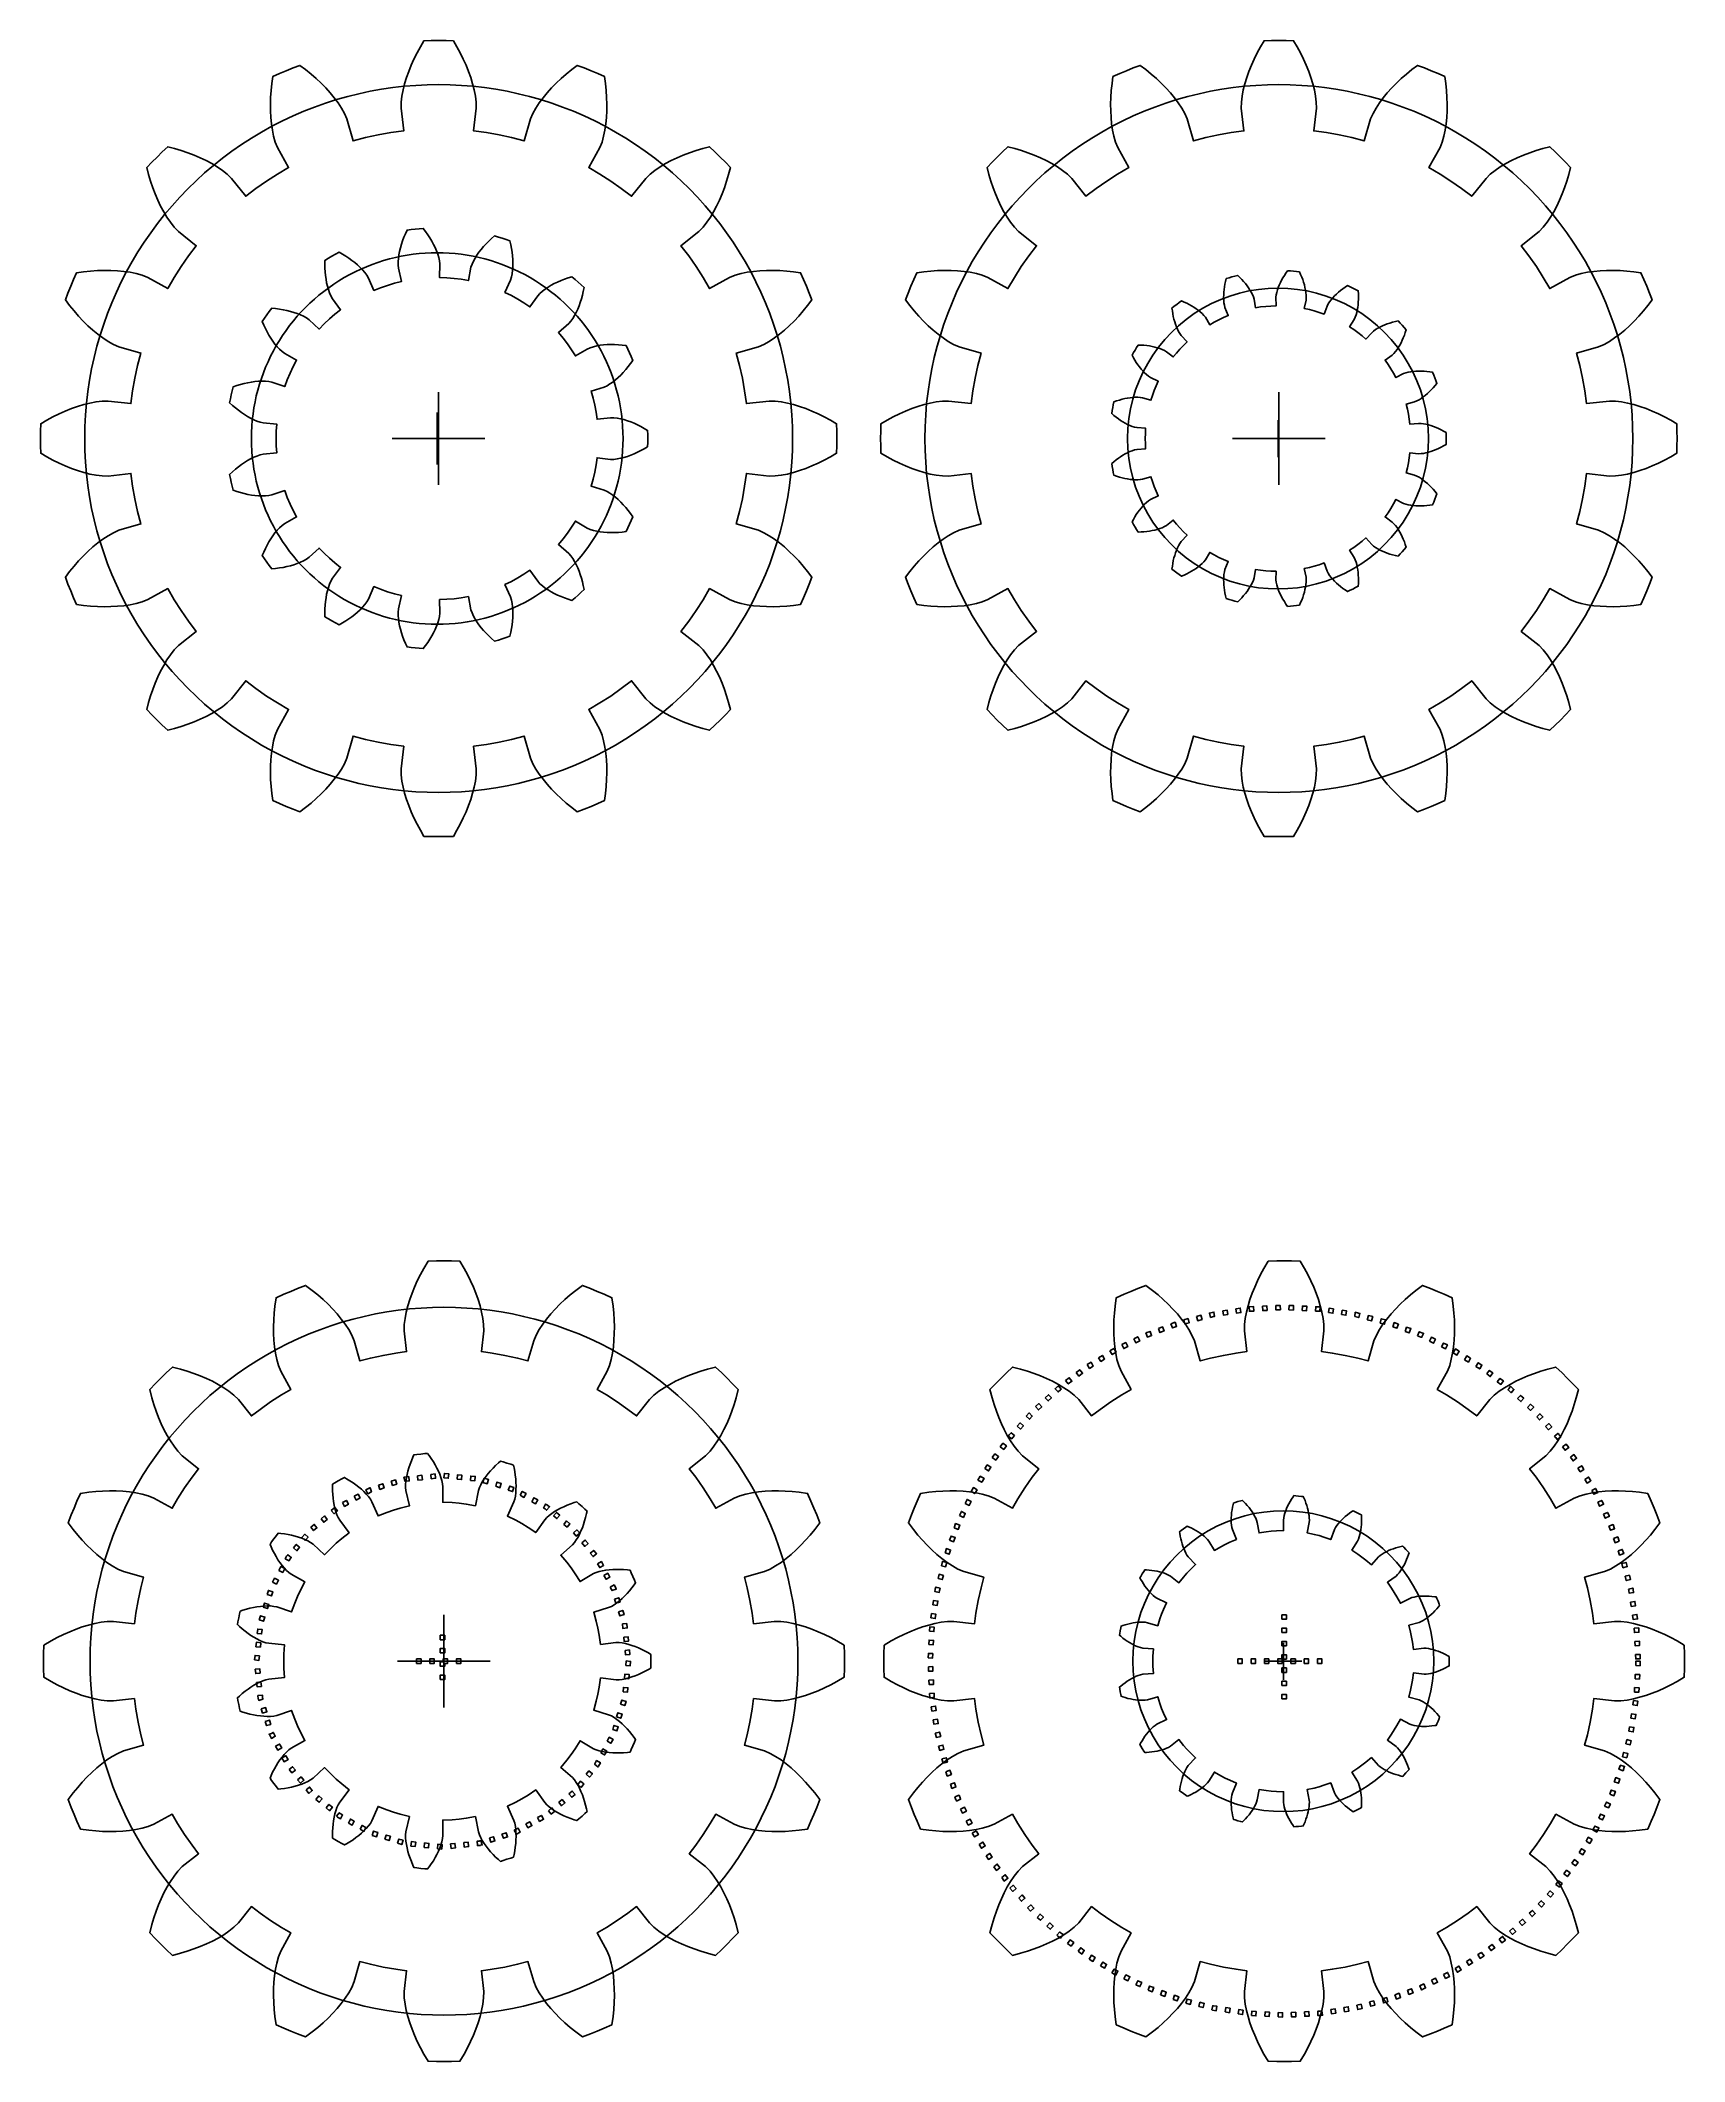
# Model space of a CAD drawing. Extents: x 98.2 to 135.3, y 223.4 to 269.1.
import ezdxf

# ---------------------------------------------------------------- set-up
doc = ezdxf.new("R2010")
doc.units = 0
doc.layers.add('Layer_1', color=7, linetype='CONTINUOUS')

msp = doc.modelspace()

# ---------------------------------------------------------------- linework, layer by layer
at = {"layer": 'Layer_1', "color": 7}
for points in [[(114.654977, 260.982131), (114.790877, 260.980231), (114.928177, 260.963731), (115.066477, 260.937231), (115.205377, 260.902331), (115.344677, 260.859731), (115.484077, 260.810131), (115.623677, 260.753831), (115.763077, 260.691131), (115.902277, 260.622231), (116.041077, 260.547331), (116.179277, 260.466631), (116.183977, 260.300231), (116.185477, 260.133831), (116.183977, 259.967431), (116.179277, 259.801031), (116.041077, 259.720331), (115.902277, 259.645431), (115.763077, 259.576531), (115.623677, 259.513831), (115.484077, 259.457531), (115.344677, 259.407931), (115.205377, 259.365331), (115.066477, 259.330431), (114.928177, 259.303931), (114.790877, 259.287431), (114.654977, 259.285531), (114.140777, 259.343931), (114.101877, 259.055131), (114.050977, 258.768231), (113.988177, 258.483631), (113.913577, 258.201931), (114.411077, 258.059031), (114.535777, 258.005331), (114.656377, 257.937531), (114.774077, 257.860131), (114.888977, 257.774731), (115.001377, 257.682131), (115.111277, 257.582931), (115.218577, 257.477531), (115.323477, 257.366231), (115.425677, 257.249331), (115.525177, 257.127031), (115.622077, 256.999431), (115.562677, 256.844031), (115.500377, 256.689631), (115.435277, 256.536531), (115.367377, 256.384631), (115.208677, 256.362831), (115.051777, 256.346831), (114.896877, 256.336431), (114.744077, 256.331831), (114.593577, 256.333231), (114.445777, 256.340731), (114.300777, 256.354731), (114.159077, 256.375631), (114.021277, 256.404031), (113.887977, 256.441431), (113.761777, 256.491631), (113.309077, 256.742431), (113.162577, 256.490431), (113.005777, 256.244831), (112.838877, 256.005931), (112.662177, 255.774231), (113.067077, 255.451931), (113.161777, 255.354531), (113.247277, 255.245731), (113.326277, 255.129231), (113.399777, 255.006331), (113.468177, 254.877731), (113.531777, 254.744031), (113.590577, 254.605531), (113.644877, 254.462631), (113.694577, 254.315531), (113.739777, 254.164431), (113.780377, 254.009531), (113.665977, 253.888631), (113.549477, 253.769831), (113.430677, 253.653331), (113.309777, 253.538931), (113.154877, 253.579531), (113.003777, 253.624731), (112.856677, 253.674431), (112.713777, 253.728731), (112.575277, 253.787531), (112.441577, 253.851131), (112.312977, 253.919531), (112.190077, 253.993031), (112.073577, 254.072031), (111.964777, 254.157531), (111.867377, 254.252231), (111.545077, 254.657131), (111.313377, 254.480431), (111.074477, 254.313531), (110.828877, 254.156731), (110.576877, 254.010231), (110.827677, 253.557531), (110.877877, 253.431331), (110.915277, 253.298031), (110.943677, 253.160231), (110.964577, 253.018531), (110.978577, 252.873531), (110.986077, 252.725731), (110.987477, 252.575231), (110.982877, 252.422431), (110.972477, 252.267531), (110.956477, 252.110631), (110.934677, 251.951931), (110.782777, 251.884031), (110.629677, 251.818931), (110.475277, 251.756631), (110.319877, 251.697231), (110.192277, 251.794131), (110.069977, 251.893631), (109.953077, 251.995831), (109.841777, 252.100731), (109.736377, 252.208031), (109.637177, 252.317931), (109.544577, 252.430331), (109.459177, 252.545231), (109.381777, 252.662931), (109.313977, 252.783531), (109.260277, 252.908231), (109.117378, 253.405731), (108.835678, 253.331131), (108.551078, 253.268331), (108.264178, 253.217431), (107.975378, 253.178531), (108.033778, 252.664331), (108.031878, 252.528431), (108.015378, 252.391131), (107.988878, 252.252831), (107.953978, 252.113931), (107.911378, 251.974631), (107.861778, 251.835231), (107.805478, 251.695631), (107.742778, 251.556231), (107.673878, 251.417031), (107.598978, 251.278231), (107.518278, 251.140031), (107.351878, 251.135331), (107.185478, 251.133831), (107.019079, 251.135331), (106.852679, 251.140031), (106.771979, 251.278231), (106.697079, 251.417031), (106.628179, 251.556231), (106.565479, 251.695631), (106.509179, 251.835231), (106.459579, 251.974631), (106.416979, 252.113931), (106.382079, 252.252831), (106.355579, 252.391131), (106.339079, 252.528431), (106.337179, 252.664331), (106.395579, 253.178531), (106.106779, 253.217431), (105.819879, 253.268331), (105.535279, 253.331131), (105.253579, 253.405731), (105.110679, 252.908231), (105.056979, 252.783531), (104.989179, 252.662931), (104.911779, 252.545231), (104.826379, 252.430331), (104.733779, 252.317931), (104.634579, 252.208031), (104.529179, 252.100731), (104.417879, 251.995831), (104.300979, 251.893631), (104.178679, 251.794131), (104.051079, 251.697231), (103.895679, 251.756631), (103.74128, 251.818931), (103.58818, 251.884031), (103.43628, 251.951931), (103.41448, 252.110631), (103.39848, 252.267531), (103.38808, 252.422431), (103.38348, 252.575231), (103.38488, 252.725731), (103.39238, 252.873531), (103.40638, 253.018531), (103.42728, 253.160231), (103.45568, 253.298031), (103.49308, 253.431331), (103.54328, 253.557531), (103.79408, 254.010231), (103.54208, 254.156731), (103.29648, 254.313531), (103.05758, 254.480431), (102.82588, 254.657131), (102.50358, 254.252231), (102.40618, 254.157531), (102.29738, 254.072031), (102.180881, 253.993031), (102.057981, 253.919531), (101.929381, 253.851131), (101.795681, 253.787531), (101.657181, 253.728731), (101.514281, 253.674431), (101.367181, 253.624731), (101.216081, 253.579531), (101.061181, 253.538931), (100.940281, 253.653331), (100.821481, 253.769831), (100.704981, 253.888631), (100.590582, 254.009531), (100.631182, 254.164431), (100.676382, 254.315531), (100.726082, 254.462631), (100.780382, 254.605531), (100.839182, 254.744031), (100.902782, 254.877731), (100.971182, 255.006331), (101.044682, 255.129231), (101.123682, 255.245731), (101.209182, 255.354531), (101.303882, 255.451931), (101.708782, 255.774231), (101.532082, 256.005931), (101.365182, 256.244831), (101.208382, 256.490431), (101.061876, 256.742431), (100.609176, 256.491631), (100.482976, 256.441431), (100.349676, 256.404031), (100.211876, 256.375631), (100.070176, 256.354731), (99.925176, 256.340731), (99.777376, 256.333231), (99.626876, 256.331831), (99.474077, 256.336431), (99.319177, 256.346831), (99.162282, 256.362831), (99.003582, 256.384631), (98.935682, 256.536531), (98.870582, 256.689631), (98.808282, 256.844031), (98.748882, 256.999431), (98.845782, 257.127031), (98.945282, 257.249331), (99.047482, 257.366231), (99.152382, 257.477531), (99.259677, 257.582931), (99.369577, 257.682131), (99.481977, 257.774731), (99.596877, 257.860131), (99.714576, 257.937531), (99.835176, 258.005331), (99.959876, 258.059031), (100.457376, 258.201931), (100.382776, 258.483631), (100.319976, 258.768231), (100.269076, 259.055131), (100.230176, 259.343931), (99.715976, 259.285531), (99.580077, 259.287431), (99.442777, 259.303931), (99.304477, 259.330431), (99.165582, 259.365331), (99.026282, 259.407931), (98.886882, 259.457531), (98.747282, 259.513831), (98.607882, 259.576531), (98.468683, 259.645431), (98.329883, 259.720331), (98.191683, 259.801031), (98.186983, 259.967431), (98.185483, 260.133831), (98.186983, 260.300231), (98.191683, 260.466631), (98.329883, 260.547331), (98.468683, 260.622231), (98.607882, 260.691131), (98.747282, 260.753831), (98.886882, 260.810131), (99.026282, 260.859731), (99.165582, 260.902331), (99.304477, 260.937231), (99.442777, 260.963731), (99.580077, 260.980231), (99.715976, 260.982131), (100.230176, 260.923731), (100.269076, 261.212531), (100.319976, 261.499431), (100.382776, 261.784031), (100.457376, 262.065731), (99.959876, 262.208631), (99.835176, 262.262331), (99.714576, 262.330131), (99.596877, 262.407531), (99.481977, 262.492931), (99.369577, 262.585531), (99.259677, 262.684731), (99.152382, 262.790131), (99.047482, 262.901431), (98.945282, 263.018331), (98.845782, 263.140631), (98.748882, 263.268231), (98.808282, 263.423631), (98.870582, 263.578031), (98.935682, 263.731131), (99.003582, 263.883031), (99.162282, 263.904831), (99.319177, 263.920831), (99.474077, 263.931231), (99.626876, 263.935831), (99.777376, 263.934431), (99.925176, 263.926931), (100.070176, 263.912931), (100.211876, 263.892031), (100.349676, 263.863631), (100.482976, 263.826231), (100.609176, 263.776031), (101.061876, 263.525231), (101.208382, 263.777231), (101.365182, 264.022831), (101.532082, 264.261731), (101.708782, 264.493431), (101.303882, 264.815731), (101.209182, 264.913131), (101.123682, 265.021931), (101.044682, 265.138431), (100.971182, 265.261331), (100.902782, 265.389931), (100.839182, 265.523631), (100.780382, 265.662131), (100.726082, 265.805031), (100.676382, 265.952131), (100.631182, 266.103231), (100.590582, 266.258131), (100.704981, 266.379031), (100.821481, 266.497831), (100.940281, 266.614332), (101.061181, 266.728732), (101.216081, 266.688132), (101.367181, 266.642932), (101.514281, 266.593232), (101.657181, 266.538932), (101.795681, 266.480132), (101.929381, 266.416532), (102.057981, 266.348132), (102.180881, 266.274632), (102.29738, 266.195632), (102.40618, 266.110132), (102.50358, 266.015432), (102.82588, 265.610532), (103.05758, 265.787232), (103.29648, 265.954132), (103.54208, 266.110932), (103.79408, 266.257432), (103.54328, 266.710081), (103.49308, 266.836281), (103.45568, 266.969581), (103.42728, 267.107381), (103.40638, 267.249081), (103.39238, 267.394081), (103.38488, 267.541881), (103.38348, 267.692381), (103.38808, 267.845181), (103.39848, 268.000081), (103.41448, 268.156981), (103.43628, 268.315681), (103.58818, 268.383581), (103.74128, 268.448681), (103.895679, 268.510981), (104.051079, 268.570381), (104.178679, 268.473481), (104.300979, 268.373981), (104.417879, 268.271781), (104.529179, 268.166881), (104.634579, 268.059581), (104.733779, 267.949681), (104.826379, 267.837281), (104.911779, 267.722381), (104.989179, 267.604681), (105.056979, 267.484081), (105.110679, 267.359381), (105.253579, 266.861881), (105.535279, 266.936481), (105.819879, 266.999281), (106.106779, 267.050181), (106.395579, 267.089081), (106.337179, 267.603281), (106.339079, 267.739181), (106.355579, 267.876481), (106.382079, 268.014781), (106.416979, 268.153681), (106.459579, 268.292981), (106.509179, 268.432381), (106.565479, 268.571981), (106.628179, 268.711381), (106.697079, 268.850581), (106.771979, 268.989381), (106.852679, 269.127581), (107.019079, 269.132281), (107.185478, 269.133781), (107.351878, 269.132281), (107.518278, 269.127581), (107.598978, 268.989381), (107.673878, 268.850581), (107.742778, 268.711381), (107.805478, 268.571981), (107.861778, 268.432381), (107.911378, 268.292981), (107.953978, 268.153681), (107.988878, 268.014781), (108.015378, 267.876481), (108.031878, 267.739181), (108.033778, 267.603281), (107.975378, 267.089081), (108.264178, 267.050181), (108.551078, 266.999281), (108.835678, 266.936481), (109.117378, 266.861881), (109.260277, 267.359381), (109.313977, 267.484081), (109.381777, 267.604681), (109.459177, 267.722381), (109.544577, 267.837281), (109.637177, 267.949681), (109.736377, 268.059581), (109.841777, 268.166881), (109.953077, 268.271781), (110.069977, 268.373981), (110.192277, 268.473481), (110.319877, 268.570381), (110.475277, 268.510981), (110.629677, 268.448681), (110.782777, 268.383581), (110.934677, 268.315681), (110.956477, 268.156981), (110.972477, 268.000081), (110.982877, 267.845181), (110.987477, 267.692381), (110.986077, 267.541881), (110.978577, 267.394081), (110.964577, 267.249081), (110.943677, 267.107381), (110.915277, 266.969581), (110.877877, 266.836281), (110.827677, 266.710081), (110.576877, 266.257432), (110.828877, 266.110932), (111.074477, 265.954132), (111.313377, 265.787232), (111.545077, 265.610532), (111.867377, 266.015432), (111.964777, 266.110132), (112.073577, 266.195632), (112.190077, 266.274632), (112.312977, 266.348132), (112.441577, 266.416532), (112.575277, 266.480132), (112.713777, 266.538932), (112.856677, 266.593232), (113.003777, 266.642932), (113.154877, 266.688132), (113.309777, 266.728732), (113.430677, 266.614332), (113.549477, 266.497831), (113.665977, 266.379031), (113.780377, 266.258131), (113.739777, 266.103231), (113.694577, 265.952131), (113.644877, 265.805031), (113.590577, 265.662131), (113.531777, 265.523631), (113.468177, 265.389931), (113.399777, 265.261331), (113.326277, 265.138431), (113.247277, 265.021931), (113.161777, 264.913131), (113.067077, 264.815731), (112.662177, 264.493431), (112.838877, 264.261731), (113.005777, 264.022831), (113.162577, 263.777231), (113.309077, 263.525231), (113.761777, 263.776031), (113.887977, 263.826231), (114.021277, 263.863631), (114.159077, 263.892031), (114.300777, 263.912931), (114.445777, 263.926931), (114.593577, 263.934431), (114.744077, 263.935831), (114.896877, 263.931231), (115.051777, 263.920831), (115.208677, 263.904831), (115.367377, 263.883031), (115.435277, 263.731131), (115.500377, 263.578031), (115.562677, 263.423631), (115.622077, 263.268231), (115.525177, 263.140631), (115.425677, 263.018331), (115.323477, 262.901431), (115.218577, 262.790131), (115.111277, 262.684731), (115.001377, 262.585531), (114.888977, 262.492931), (114.774077, 262.407531), (114.656377, 262.330131), (114.535777, 262.262331), (114.411077, 262.208631), (113.913577, 262.065731), (113.988177, 261.784031), (114.050977, 261.499431), (114.101877, 261.212531), (114.140777, 260.923731)], [(133.644839, 260.982131), (133.780739, 260.980231), (133.918039, 260.963731), (134.056339, 260.937231), (134.195239, 260.902331), (134.334539, 260.859731), (134.473939, 260.810131), (134.613539, 260.753831), (134.752939, 260.691131), (134.892139, 260.622231), (135.030939, 260.547331), (135.169139, 260.466631), (135.173839, 260.300231), (135.175339, 260.133831), (135.173839, 259.967431), (135.169139, 259.801031), (135.030939, 259.720331), (134.892139, 259.645431), (134.752939, 259.576531), (134.613539, 259.513831), (134.473939, 259.457531), (134.334539, 259.407931), (134.195239, 259.365331), (134.056339, 259.330431), (133.918039, 259.303931), (133.780739, 259.287431), (133.644839, 259.285531), (133.130639, 259.343931), (133.091739, 259.055131), (133.040839, 258.768231), (132.978039, 258.483631), (132.903439, 258.201931), (133.400939, 258.059031), (133.525639, 258.005331), (133.646239, 257.937531), (133.763939, 257.860131), (133.878839, 257.774731), (133.991239, 257.682131), (134.101139, 257.582931), (134.208439, 257.477531), (134.313339, 257.366231), (134.415539, 257.249331), (134.515039, 257.127031), (134.611939, 256.999431), (134.552539, 256.844031), (134.490239, 256.689631), (134.425139, 256.536531), (134.357239, 256.384631), (134.198539, 256.362831), (134.041639, 256.346831), (133.886739, 256.336431), (133.733939, 256.331831), (133.583439, 256.333231), (133.435639, 256.340731), (133.290639, 256.354731), (133.148939, 256.375631), (133.011139, 256.404031), (132.877839, 256.441431), (132.751639, 256.491631), (132.298939, 256.742431), (132.152439, 256.490431), (131.995639, 256.244831), (131.828739, 256.005931), (131.652039, 255.774231), (132.056939, 255.451931), (132.151639, 255.354531), (132.237139, 255.245731), (132.316139, 255.129231), (132.389639, 255.006331), (132.458039, 254.877731), (132.521639, 254.744031), (132.580439, 254.605531), (132.634739, 254.462631), (132.684439, 254.315531), (132.729639, 254.164431), (132.770239, 254.009531), (132.655839, 253.888631), (132.539339, 253.769831), (132.420539, 253.653331), (132.299639, 253.538931), (132.144739, 253.579531), (131.993639, 253.624731), (131.846539, 253.674431), (131.703639, 253.728731), (131.565139, 253.787531), (131.431439, 253.851131), (131.302839, 253.919531), (131.179939, 253.993031), (131.063439, 254.072031), (130.954639, 254.157531), (130.857239, 254.252231), (130.534939, 254.657131), (130.303239, 254.480431), (130.064339, 254.313531), (129.818739, 254.156731), (129.566739, 254.010231), (129.817539, 253.557531), (129.867739, 253.431331), (129.905139, 253.298031), (129.933539, 253.160231), (129.954439, 253.018531), (129.968439, 252.873531), (129.975939, 252.725731), (129.977339, 252.575231), (129.972739, 252.422431), (129.962339, 252.267531), (129.946339, 252.110631), (129.924539, 251.951931), (129.772639, 251.884031), (129.619539, 251.818931), (129.465139, 251.756631), (129.309739, 251.697231), (129.182139, 251.794131), (129.059839, 251.893631), (128.942939, 251.995831), (128.831639, 252.100731), (128.726239, 252.208031), (128.627039, 252.317931), (128.534439, 252.430331), (128.449039, 252.545231), (128.371639, 252.662931), (128.303839, 252.783531), (128.250139, 252.908231), (128.107239, 253.405731), (127.825539, 253.331131), (127.54094, 253.268331), (127.25404, 253.217431), (126.96524, 253.178531), (127.02364, 252.664331), (127.02174, 252.528431), (127.00524, 252.391131), (126.97874, 252.252831), (126.94384, 252.113931), (126.90124, 251.974631), (126.85164, 251.835231), (126.79534, 251.695631), (126.73264, 251.556231), (126.66374, 251.417031), (126.58884, 251.278231), (126.50814, 251.140031), (126.34174, 251.135331), (126.17534, 251.133831), (126.00894, 251.135331), (125.84254, 251.140031), (125.76184, 251.278231), (125.68694, 251.417031), (125.61804, 251.556231), (125.55534, 251.695631), (125.49904, 251.835231), (125.44944, 251.974631), (125.40684, 252.113931), (125.37194, 252.252831), (125.34544, 252.391131), (125.32894, 252.528431), (125.32704, 252.664331), (125.38544, 253.178531), (125.09664, 253.217431), (124.809741, 253.268331), (124.525141, 253.331131), (124.243441, 253.405731), (124.100541, 252.908231), (124.046841, 252.783531), (123.979041, 252.662931), (123.901641, 252.545231), (123.816241, 252.430331), (123.723641, 252.317931), (123.624441, 252.208031), (123.519041, 252.100731), (123.407741, 251.995831), (123.290842, 251.893631), (123.168542, 251.794131), (123.040942, 251.697231), (122.885542, 251.756631), (122.731142, 251.818931), (122.578042, 251.884031), (122.426142, 251.951931), (122.404342, 252.110631), (122.388342, 252.267531), (122.377942, 252.422431), (122.373342, 252.575231), (122.374742, 252.725731), (122.382242, 252.873531), (122.396242, 253.018531), (122.417142, 253.160231), (122.445542, 253.298031), (122.482942, 253.431331), (122.533142, 253.557531), (122.783942, 254.010231), (122.531942, 254.156731), (122.286342, 254.313531), (122.047442, 254.480431), (121.815742, 254.657131), (121.493443, 254.252231), (121.396043, 254.157531), (121.287243, 254.072031), (121.170743, 253.993031), (121.047843, 253.919531), (120.919243, 253.851131), (120.785543, 253.787531), (120.647043, 253.728731), (120.504143, 253.674431), (120.357043, 253.624731), (120.205943, 253.579531), (120.051044, 253.538931), (119.930144, 253.653331), (119.811344, 253.769831), (119.694844, 253.888631), (119.580444, 254.009531), (119.621044, 254.164431), (119.666244, 254.315531), (119.715944, 254.462631), (119.770244, 254.605531), (119.829044, 254.744031), (119.892644, 254.877731), (119.961044, 255.006331), (120.034544, 255.129231), (120.113544, 255.245731), (120.199044, 255.354531), (120.293744, 255.451931), (120.698644, 255.774231), (120.521944, 256.005931), (120.355044, 256.244831), (120.198244, 256.490431), (120.051742, 256.742431), (119.599042, 256.491631), (119.472842, 256.441431), (119.339542, 256.404031), (119.201742, 256.375631), (119.060043, 256.354731), (118.915043, 256.340731), (118.767243, 256.333231), (118.616743, 256.331831), (118.463943, 256.336431), (118.309043, 256.346831), (118.152144, 256.362831), (117.993445, 256.384631), (117.925545, 256.536531), (117.860445, 256.689631), (117.798145, 256.844031), (117.738745, 256.999431), (117.835645, 257.127031), (117.935145, 257.249331), (118.037345, 257.366231), (118.142244, 257.477531), (118.249543, 257.582931), (118.359443, 257.682131), (118.471843, 257.774731), (118.586743, 257.860131), (118.704443, 257.937531), (118.825043, 258.005331), (118.949743, 258.059031), (119.447242, 258.201931), (119.372642, 258.483631), (119.309842, 258.768231), (119.258942, 259.055131), (119.220042, 259.343931), (118.705843, 259.285531), (118.569943, 259.287431), (118.432643, 259.303931), (118.294343, 259.330431), (118.155444, 259.365331), (118.016145, 259.407931), (117.876745, 259.457531), (117.737145, 259.513831), (117.597745, 259.576531), (117.458545, 259.645431), (117.319745, 259.720331), (117.181545, 259.801031), (117.176845, 259.967431), (117.175345, 260.133831), (117.176845, 260.300231), (117.181545, 260.466631), (117.319745, 260.547331), (117.458545, 260.622231), (117.597745, 260.691131), (117.737145, 260.753831), (117.876745, 260.810131), (118.016145, 260.859731), (118.155444, 260.902331), (118.294343, 260.937231), (118.432643, 260.963731), (118.569943, 260.980231), (118.705843, 260.982131), (119.220042, 260.923731), (119.258942, 261.212531), (119.309842, 261.499431), (119.372642, 261.784031), (119.447242, 262.065731), (118.949743, 262.208631), (118.825043, 262.262331), (118.704443, 262.330131), (118.586743, 262.407531), (118.471843, 262.492931), (118.359443, 262.585531), (118.249543, 262.684731), (118.142244, 262.790131), (118.037345, 262.901431), (117.935145, 263.018331), (117.835645, 263.140631), (117.738745, 263.268231), (117.798145, 263.423631), (117.860445, 263.578031), (117.925545, 263.731131), (117.993445, 263.883031), (118.152144, 263.904831), (118.309043, 263.920831), (118.463943, 263.931231), (118.616743, 263.935831), (118.767243, 263.934431), (118.915043, 263.926931), (119.060043, 263.912931), (119.201742, 263.892031), (119.339542, 263.863631), (119.472842, 263.826231), (119.599042, 263.776031), (120.051742, 263.525231), (120.198244, 263.777231), (120.355044, 264.022831), (120.521944, 264.261731), (120.698644, 264.493431), (120.293744, 264.815731), (120.199044, 264.913131), (120.113544, 265.021931), (120.034544, 265.138431), (119.961044, 265.261331), (119.892644, 265.389931), (119.829044, 265.523631), (119.770244, 265.662131), (119.715944, 265.805031), (119.666244, 265.952131), (119.621044, 266.103231), (119.580444, 266.258131), (119.694844, 266.379031), (119.811344, 266.497831), (119.930144, 266.614332), (120.051044, 266.728732), (120.205943, 266.688132), (120.357043, 266.642932), (120.504143, 266.593232), (120.647043, 266.538932), (120.785543, 266.480132), (120.919243, 266.416532), (121.047843, 266.348132), (121.170743, 266.274632), (121.287243, 266.195632), (121.396043, 266.110132), (121.493443, 266.015432), (121.815742, 265.610532), (122.047442, 265.787232), (122.286342, 265.954132), (122.531942, 266.110932), (122.783942, 266.257432), (122.533142, 266.710111), (122.482942, 266.836311), (122.445542, 266.969611), (122.417142, 267.107411), (122.396242, 267.249111), (122.382242, 267.394111), (122.374742, 267.541911), (122.373342, 267.692411), (122.377942, 267.845211), (122.388342, 268.000111), (122.404342, 268.157011), (122.426142, 268.315711), (122.578042, 268.383611), (122.731142, 268.448711), (122.885542, 268.511011), (123.040942, 268.570411), (123.168542, 268.473511), (123.290842, 268.374011), (123.407741, 268.271811), (123.519041, 268.166911), (123.624441, 268.059611), (123.723641, 267.949711), (123.816241, 267.837311), (123.901641, 267.722411), (123.979041, 267.604711), (124.046841, 267.484111), (124.100541, 267.359411), (124.243441, 266.861911), (124.525141, 266.936511), (124.809741, 266.999311), (125.09664, 267.050211), (125.38544, 267.089111), (125.32704, 267.603311), (125.32894, 267.739211), (125.34544, 267.876511), (125.37194, 268.014811), (125.40684, 268.153711), (125.44944, 268.293011), (125.49904, 268.432411), (125.55534, 268.572011), (125.61804, 268.711411), (125.68694, 268.850611), (125.76184, 268.989411), (125.84254, 269.127611), (126.00894, 269.132311), (126.17534, 269.133811), (126.34174, 269.132311), (126.50814, 269.127611), (126.58884, 268.989411), (126.66374, 268.850611), (126.73264, 268.711411), (126.79534, 268.572011), (126.85164, 268.432411), (126.90124, 268.293011), (126.94384, 268.153711), (126.97874, 268.014811), (127.00524, 267.876511), (127.02174, 267.739211), (127.02364, 267.603311), (126.96524, 267.089111), (127.25404, 267.050211), (127.54094, 266.999311), (127.825539, 266.936511), (128.107239, 266.861911), (128.250139, 267.359411), (128.303839, 267.484111), (128.371639, 267.604711), (128.449039, 267.722411), (128.534439, 267.837311), (128.627039, 267.949711), (128.726239, 268.059611), (128.831639, 268.166911), (128.942939, 268.271811), (129.059839, 268.374011), (129.182139, 268.473511), (129.309739, 268.570411), (129.465139, 268.511011), (129.619539, 268.448711), (129.772639, 268.383611), (129.924539, 268.315711), (129.946339, 268.157011), (129.962339, 268.000111), (129.972739, 267.845211), (129.977339, 267.692411), (129.975939, 267.541911), (129.968439, 267.394111), (129.954439, 267.249111), (129.933539, 267.107411), (129.905139, 266.969611), (129.867739, 266.836311), (129.817539, 266.710111), (129.566739, 266.257432), (129.818739, 266.110932), (130.064339, 265.954132), (130.303239, 265.787232), (130.534939, 265.610532), (130.857239, 266.015432), (130.954639, 266.110132), (131.063439, 266.195632), (131.179939, 266.274632), (131.302839, 266.348132), (131.431439, 266.416532), (131.565139, 266.480132), (131.703639, 266.538932), (131.846539, 266.593232), (131.993639, 266.642932), (132.144739, 266.688132), (132.299639, 266.728732), (132.420539, 266.614332), (132.539339, 266.497831), (132.655839, 266.379031), (132.770239, 266.258131), (132.729639, 266.103231), (132.684439, 265.952131), (132.634739, 265.805031), (132.580439, 265.662131), (132.521639, 265.523631), (132.458039, 265.389931), (132.389639, 265.261331), (132.316139, 265.138431), (132.237139, 265.021931), (132.151639, 264.913131), (132.056939, 264.815731), (131.652039, 264.493431), (131.828739, 264.261731), (131.995639, 264.022831), (132.152439, 263.777231), (132.298939, 263.525231), (132.751639, 263.776031), (132.877839, 263.826231), (133.011139, 263.863631), (133.148939, 263.892031), (133.290639, 263.912931), (133.435639, 263.926931), (133.583439, 263.934431), (133.733939, 263.935831), (133.886739, 263.931231), (134.041639, 263.920831), (134.198539, 263.904831), (134.357239, 263.883031), (134.425139, 263.731131), (134.490239, 263.578031), (134.552539, 263.423631), (134.611939, 263.268231), (134.515039, 263.140631), (134.415539, 263.018331), (134.313339, 262.901431), (134.208439, 262.790131), (134.101139, 262.684731), (133.991239, 262.585531), (133.878839, 262.492931), (133.763939, 262.407531), (133.646239, 262.330131), (133.525639, 262.262331), (133.400939, 262.208631), (132.903439, 262.065731), (132.978039, 261.784031), (133.040839, 261.499431), (133.091739, 261.212531), (133.130639, 260.923731)], [(111.071388, 260.604823), (111.145988, 260.604023), (111.221388, 260.595123), (111.297388, 260.580523), (111.373788, 260.561223), (111.450388, 260.537523), (111.527088, 260.509923), (111.603788, 260.478523), (111.680488, 260.443423), (111.757088, 260.404823), (111.833388, 260.362923), (111.909388, 260.317523), (111.911988, 260.225723), (111.912888, 260.133823), (111.911988, 260.041923), (111.909388, 259.950123), (111.833388, 259.904723), (111.757088, 259.862823), (111.680488, 259.824223), (111.603788, 259.789123), (111.527088, 259.757723), (111.450388, 259.730123), (111.373788, 259.706423), (111.297388, 259.687123), (111.221388, 259.672523), (111.145988, 259.663623), (111.071388, 259.662823), (110.766888, 259.699423), (110.743688, 259.537623), (110.713388, 259.377023), (110.675788, 259.217923), (110.631088, 259.060723), (110.924188, 258.970323), (110.991988, 258.939323), (111.057288, 258.900423), (111.120788, 258.856223), (111.182688, 258.807423), (111.242988, 258.754723), (111.301888, 258.698223), (111.359188, 258.638323), (111.414988, 258.575123), (111.469188, 258.508723), (111.521888, 258.439323), (111.572888, 258.367023), (111.537888, 258.282023), (111.501388, 258.197723), (111.463188, 258.114123), (111.423388, 258.031323), (111.335488, 258.020823), (111.248788, 258.013523), (111.163188, 258.009423), (111.078788, 258.008623), (110.995988, 258.011123), (110.914588, 258.017123), (110.834988, 258.026623), (110.757388, 258.040023), (110.681988, 258.057623), (110.609488, 258.080123), (110.541088, 258.109723), (110.277788, 258.267023), (110.190788, 258.128623), (110.097688, 257.994323), (109.998688, 257.864223), (109.893888, 257.738823), (110.124888, 257.536923), (110.174188, 257.481023), (110.218088, 257.419023), (110.258088, 257.352723), (110.294788, 257.283023), (110.328488, 257.210323), (110.359288, 257.134823), (110.387288, 257.056723), (110.412488, 256.976323), (110.435088, 256.893623), (110.454988, 256.808823), (110.472088, 256.722023), (110.405688, 256.658623), (110.337988, 256.596423), (110.269088, 256.535623), (110.198988, 256.476123), (110.114488, 256.502323), (110.032288, 256.530923), (109.952388, 256.562023), (109.874988, 256.595523), (109.800288, 256.631523), (109.728388, 256.670023), (109.659588, 256.711123), (109.594088, 256.754923), (109.532488, 256.801623), (109.475288, 256.851723), (109.424888, 256.906623), (109.248288, 257.157423), (109.112588, 257.066423), (108.972888, 256.981523), (108.829488, 256.902923), (108.682788, 256.830923), (108.811688, 256.552623), (108.834088, 256.481523), (108.848888, 256.407023), (108.858488, 256.330223), (108.863688, 256.251623), (108.864788, 256.171423), (108.862288, 256.089923), (108.856088, 256.007223), (108.846488, 255.923423), (108.833388, 255.838723), (108.817088, 255.753223), (108.797488, 255.666923), (108.710888, 255.636023), (108.623788, 255.606823), (108.536188, 255.579223), (108.447988, 255.553423), (108.381388, 255.611623), (108.317888, 255.671223), (108.257588, 255.732123), (108.200488, 255.794223), (108.146888, 255.857523), (108.096888, 255.921923), (108.050788, 255.987523), (108.008788, 256.054123), (107.971388, 256.121923), (107.939588, 256.190923), (107.915788, 256.261523), (107.856588, 256.562523), (107.695488, 256.534523), (107.533388, 256.513723), (107.370488, 256.500323), (107.207088, 256.494223), (107.211688, 256.187523), (107.203188, 256.113523), (107.186388, 256.039423), (107.163888, 255.965323), (107.136688, 255.891423), (107.105188, 255.817723), (107.069688, 255.744323), (107.030388, 255.671223), (106.987488, 255.598623), (106.941188, 255.526523), (106.891488, 255.455023), (106.838488, 255.384223), (106.746788, 255.391223), (106.655288, 255.399923), (106.564088, 255.410423), (106.472988, 255.422623), (106.435888, 255.502923), (106.402088, 255.583223), (106.371688, 255.663323), (106.344888, 255.743323), (106.321688, 255.822923), (106.302188, 255.902123), (106.286688, 255.980723), (106.275388, 256.058723), (106.268888, 256.135823), (106.267788, 256.211823), (106.274888, 256.286023), (106.343088, 256.585023), (106.184588, 256.624923), (106.028088, 256.672023), (105.873788, 256.725923), (105.722088, 256.786823), (105.601488, 256.504823), (105.563588, 256.440623), (105.518088, 256.379723), (105.467488, 256.321223), (105.412588, 256.264723), (105.353788, 256.210223), (105.291488, 256.157623), (105.225888, 256.106923), (105.157188, 256.058023), (105.085488, 256.011023), (105.010988, 255.965923), (104.933788, 255.922723), (104.852888, 255.966323), (104.772888, 256.011523), (104.693788, 256.058223), (104.615488, 256.106523), (104.614288, 256.194923), (104.616088, 256.282023), (104.620988, 256.367623), (104.628988, 256.451523), (104.640088, 256.533723), (104.654488, 256.613923), (104.672388, 256.692123), (104.693788, 256.767923), (104.719188, 256.841023), (104.749088, 256.910823), (104.785788, 256.975823), (104.969688, 257.221223), (104.841188, 257.322123), (104.717288, 257.428823), (104.598288, 257.540823), (104.484488, 257.658123), (104.259588, 257.449523), (104.198888, 257.406323), (104.132488, 257.369223), (104.062488, 257.336323), (103.989288, 257.307123), (103.913488, 257.281223), (103.835188, 257.258523), (103.754588, 257.238823), (103.671988, 257.222123), (103.587388, 257.208323), (103.500988, 257.197423), (103.412888, 257.189423), (103.356688, 257.262123), (103.301988, 257.335923), (103.248688, 257.410823), (103.196788, 257.486723), (103.231688, 257.568023), (103.268688, 257.646823), (103.307988, 257.723023), (103.349388, 257.796423), (103.393088, 257.867023), (103.438888, 257.934423), (103.486888, 257.998623), (103.537388, 258.059123), (103.590288, 258.115623), (103.645988, 258.167223), (103.705888, 258.211623), (103.973788, 258.361023), (103.897388, 258.505523), (103.827588, 258.653323), (103.764488, 258.804123), (103.708188, 258.957523), (103.417988, 258.858423), (103.344888, 258.843623), (103.269188, 258.836723), (103.191788, 258.835223), (103.113088, 258.838223), (103.033288, 258.845423), (102.952488, 258.856523), (102.870888, 258.871323), (102.788588, 258.889623), (102.705688, 258.911423), (102.622288, 258.936623), (102.538588, 258.965123), (102.516888, 259.054423), (102.496888, 259.144123), (102.478688, 259.234223), (102.462188, 259.324623), (102.527088, 259.384723), (102.592988, 259.441723), (102.659788, 259.495323), (102.727588, 259.545523), (102.796088, 259.592223), (102.865388, 259.635223), (102.935388, 259.674323), (103.006088, 259.709123), (103.077388, 259.739123), (103.149288, 259.763623), (103.222088, 259.779823), (103.527588, 259.807323), (103.516588, 259.970423), (103.512888, 260.133823), (103.516588, 260.297223), (103.527588, 260.460323), (103.222088, 260.487823), (103.149288, 260.504023), (103.077388, 260.528523), (103.006088, 260.558523), (102.935388, 260.593323), (102.865388, 260.632423), (102.796088, 260.675423), (102.727588, 260.722123), (102.659788, 260.772323), (102.592988, 260.825923), (102.527088, 260.882923), (102.462188, 260.943023), (102.478688, 261.033423), (102.496888, 261.123523), (102.516888, 261.213223), (102.538588, 261.302523), (102.622288, 261.331023), (102.705688, 261.356223), (102.788588, 261.378023), (102.870888, 261.396323), (102.952488, 261.411123), (103.033288, 261.422223), (103.113088, 261.429423), (103.191788, 261.432423), (103.269188, 261.430923), (103.344888, 261.424023), (103.417988, 261.409223), (103.708188, 261.310123), (103.764488, 261.463523), (103.827588, 261.614323), (103.897388, 261.762123), (103.973788, 261.906623), (103.705888, 262.056023), (103.645988, 262.100423), (103.590288, 262.152023), (103.537388, 262.208523), (103.486888, 262.269023), (103.438888, 262.333223), (103.393088, 262.400623), (103.349388, 262.471223), (103.307988, 262.544623), (103.268688, 262.620823), (103.231688, 262.699623), (103.196788, 262.780923), (103.248688, 262.856823), (103.301988, 262.931723), (103.356688, 263.005523), (103.412888, 263.078223), (103.500988, 263.070223), (103.587388, 263.059323), (103.671988, 263.045523), (103.754588, 263.028823), (103.835188, 263.009123), (103.913488, 262.986423), (103.989288, 262.960523), (104.062488, 262.931323), (104.132488, 262.898423), (104.198888, 262.861323), (104.259588, 262.818123), (104.484488, 262.609523), (104.598288, 262.726823), (104.717288, 262.838823), (104.841188, 262.945523), (104.969688, 263.046423), (104.785788, 263.291823), (104.749088, 263.356823), (104.719188, 263.426623), (104.693788, 263.499723), (104.672388, 263.575523), (104.654488, 263.653723), (104.640088, 263.733923), (104.628988, 263.816123), (104.620988, 263.900023), (104.616088, 263.985623), (104.614288, 264.072723), (104.615488, 264.161123), (104.693788, 264.209423), (104.772888, 264.256123), (104.852888, 264.301323), (104.933788, 264.344923), (105.010988, 264.301723), (105.085488, 264.256623), (105.157188, 264.209623), (105.225888, 264.160723), (105.291488, 264.110023), (105.353788, 264.057423), (105.412588, 264.002923), (105.467488, 263.946423), (105.518088, 263.887923), (105.563588, 263.827023), (105.601488, 263.762823), (105.722088, 263.480823), (105.873788, 263.541723), (106.028088, 263.595623), (106.184588, 263.642723), (106.343088, 263.682623), (106.274888, 263.981623), (106.267788, 264.055823), (106.268888, 264.131823), (106.275388, 264.208923), (106.286688, 264.286923), (106.302188, 264.365523), (106.321688, 264.444723), (106.344888, 264.524323), (106.371688, 264.604323), (106.402088, 264.684423), (106.435888, 264.764723), (106.472988, 264.845023), (106.564088, 264.857223), (106.655288, 264.867723), (106.746788, 264.876423), (106.838488, 264.883423), (106.891488, 264.812623), (106.941188, 264.741123), (106.987488, 264.669023), (107.030388, 264.596423), (107.069688, 264.523323), (107.105188, 264.449923), (107.136688, 264.376223), (107.163888, 264.302323), (107.186388, 264.228223), (107.203188, 264.154123), (107.211688, 264.080123), (107.207088, 263.773423), (107.370488, 263.767323), (107.533388, 263.753923), (107.695488, 263.733123), (107.856588, 263.705123), (107.915788, 264.006123), (107.939588, 264.076723), (107.971388, 264.145723), (108.008788, 264.213523), (108.050788, 264.280123), (108.096888, 264.345723), (108.146888, 264.410123), (108.200488, 264.473423), (108.257588, 264.535523), (108.317888, 264.596423), (108.381388, 264.656023), (108.447988, 264.714223), (108.536188, 264.688423), (108.623788, 264.660823), (108.710888, 264.631623), (108.797488, 264.600723), (108.817088, 264.514423), (108.833388, 264.428923), (108.846488, 264.344223), (108.856088, 264.260423), (108.862288, 264.177723), (108.864788, 264.096223), (108.863688, 264.016023), (108.858488, 263.937423), (108.848888, 263.860623), (108.834088, 263.786123), (108.811688, 263.715023), (108.682788, 263.436723), (108.829488, 263.364723), (108.972888, 263.286123), (109.112588, 263.201223), (109.248288, 263.110223), (109.424888, 263.361023), (109.475288, 263.415923), (109.532488, 263.466023), (109.594088, 263.512723), (109.659588, 263.556523), (109.728388, 263.597623), (109.800288, 263.636123), (109.874988, 263.672123), (109.952388, 263.705623), (110.032288, 263.736723), (110.114488, 263.765323), (110.198988, 263.791523), (110.269088, 263.732023), (110.337988, 263.671223), (110.405688, 263.609023), (110.472088, 263.545623), (110.454988, 263.458823), (110.435088, 263.374023), (110.412488, 263.291323), (110.387288, 263.210923), (110.359288, 263.132823), (110.328488, 263.057323), (110.294788, 262.984623), (110.258088, 262.914923), (110.218088, 262.848623), (110.174188, 262.786623), (110.124888, 262.730723), (109.893888, 262.528823), (109.998688, 262.403423), (110.097688, 262.273323), (110.190788, 262.139023), (110.277788, 262.000623), (110.541088, 262.157923), (110.609488, 262.187523), (110.681988, 262.210023), (110.757388, 262.227623), (110.834988, 262.241023), (110.914588, 262.250523), (110.995988, 262.256523), (111.078788, 262.259023), (111.163188, 262.258223), (111.248788, 262.254123), (111.335488, 262.246823), (111.423388, 262.236323), (111.463188, 262.153523), (111.501388, 262.069923), (111.537888, 261.985623), (111.572888, 261.900623), (111.521888, 261.828323), (111.469188, 261.758923), (111.414988, 261.692523), (111.359188, 261.629323), (111.301888, 261.569423), (111.242988, 261.512923), (111.182688, 261.460223), (111.120788, 261.411423), (111.057288, 261.367223), (110.991988, 261.328323), (110.924188, 261.297323), (110.631088, 261.206923), (110.675788, 261.049723), (110.713388, 260.890623), (110.743688, 260.730023), (110.766888, 260.568223)], [(129.332686, 260.476021), (129.388086, 260.475021), (129.444086, 260.468321), (129.500386, 260.457521), (129.556986, 260.443421), (129.613686, 260.426221), (129.670486, 260.406221), (129.727386, 260.383621), (129.784086, 260.358521), (129.840786, 260.330921), (129.897386, 260.300921), (129.953686, 260.268621), (129.955486, 260.201221), (129.956086, 260.133821), (129.955486, 260.066421), (129.953686, 259.999021), (129.897386, 259.966721), (129.840786, 259.936721), (129.784086, 259.909121), (129.727386, 259.884021), (129.670486, 259.861421), (129.613686, 259.841421), (129.556986, 259.824221), (129.500386, 259.810121), (129.444086, 259.799321), (129.388086, 259.792621), (129.332686, 259.791621), (129.138786, 259.812521), (129.124186, 259.697221), (129.104986, 259.582621), (129.081486, 259.468721), (129.053486, 259.355921), (129.241786, 259.305421), (129.293086, 259.284521), (129.342886, 259.257921), (129.391486, 259.227521), (129.439186, 259.193921), (129.485886, 259.157421), (129.531586, 259.118321), (129.576386, 259.076721), (129.620286, 259.032721), (129.663186, 258.986521), (129.705086, 258.938121), (129.745986, 258.887621), (129.723286, 258.824221), (129.699486, 258.761121), (129.674586, 258.698421), (129.648586, 258.636321), (129.584386, 258.626521), (129.520786, 258.619021), (129.457986, 258.613721), (129.395986, 258.610821), (129.334786, 258.610221), (129.274586, 258.612121), (129.215486, 258.616621), (129.157686, 258.623921), (129.101186, 258.634221), (129.046586, 258.648121), (128.994586, 258.667221), (128.821386, 258.756721), (128.765986, 258.654521), (128.706786, 258.554521), (128.643686, 258.456921), (128.576786, 258.361821), (128.734086, 258.246621), (128.774486, 258.208621), (128.811286, 258.165921), (128.845686, 258.119921), (128.877986, 258.071421), (128.908286, 258.020521), (128.936786, 257.967521), (128.963586, 257.912521), (128.988586, 257.855621), (129.011886, 257.797121), (129.033486, 257.736821), (129.053386, 257.675021), (129.009286, 257.624021), (128.964286, 257.573821), (128.918486, 257.524321), (128.871786, 257.475821), (128.808386, 257.489821), (128.746386, 257.505821), (128.685886, 257.523621), (128.626986, 257.543221), (128.569786, 257.564821), (128.514286, 257.588321), (128.460886, 257.613921), (128.409486, 257.641521), (128.360586, 257.671521), (128.314686, 257.704221), (128.273086, 257.740921), (128.143886, 257.886921), (128.055386, 257.811621), (127.963986, 257.739721), (127.869886, 257.671521), (127.773186, 257.607021), (127.878286, 257.442821), (127.902186, 257.392721), (127.921086, 257.339621), (127.936586, 257.284421), (127.949086, 257.227421), (127.958986, 257.169021), (127.966486, 257.109221), (127.971586, 257.048321), (127.974386, 256.986321), (127.974886, 256.923221), (127.973286, 256.859221), (127.969486, 256.794421), (127.909986, 256.762821), (127.849886, 256.732221), (127.789286, 256.702721), (127.728186, 256.674221), (127.674186, 256.710321), (127.622086, 256.747521), (127.572086, 256.786021), (127.524286, 256.825621), (127.478686, 256.866421), (127.435586, 256.908321), (127.394886, 256.951421), (127.356986, 256.995821), (127.322286, 257.041421), (127.291286, 257.088521), (127.265686, 257.137721), (127.197986, 257.320521), (127.088286, 257.282321), (126.977086, 257.248321), (126.864686, 257.218721), (126.751186, 257.193421), (126.789886, 257.002321), (126.794086, 256.947121), (126.792486, 256.890721), (126.786986, 256.833621), (126.778086, 256.776021), (126.766286, 256.717921), (126.751586, 256.659521), (126.734386, 256.600821), (126.714586, 256.542021), (126.692286, 256.483021), (126.667686, 256.423921), (126.640686, 256.364821), (126.573786, 256.356821), (126.506686, 256.350021), (126.439486, 256.344421), (126.372286, 256.340021), (126.334886, 256.393121), (126.299886, 256.446621), (126.267086, 256.500521), (126.236886, 256.554721), (126.209086, 256.609221), (126.183986, 256.663921), (126.161686, 256.718821), (126.142386, 256.773921), (126.126386, 256.829021), (126.114486, 256.884121), (126.108486, 256.939221), (126.111386, 257.134121), (125.995186, 257.138121), (125.879286, 257.146621), (125.763786, 257.159621), (125.648886, 257.177021), (125.615886, 256.984821), (125.599786, 256.931821), (125.577986, 256.879821), (125.552186, 256.828521), (125.523086, 256.778021), (125.491086, 256.728121), (125.456386, 256.679021), (125.419086, 256.630521), (125.379286, 256.582821), (125.337286, 256.535821), (125.292986, 256.489621), (125.246486, 256.444321), (125.181186, 256.461021), (125.116186, 256.478921), (125.051486, 256.497921), (124.987186, 256.518021), (124.971486, 256.581121), (124.958186, 256.643721), (124.947086, 256.705721), (124.938486, 256.767221), (124.932286, 256.828121), (124.928586, 256.888221), (124.927686, 256.947421), (124.929486, 257.005721), (124.934586, 257.062821), (124.943386, 257.118621), (124.957686, 257.172121), (125.030786, 257.352821), (124.923886, 257.398521), (124.818886, 257.448321), (124.715886, 257.502121), (124.614986, 257.559921), (124.514786, 257.392621), (124.480686, 257.349021), (124.441486, 257.308421), (124.398986, 257.269921), (124.353586, 257.233321), (124.305686, 257.198321), (124.255586, 257.165021), (124.203286, 257.133321), (124.148986, 257.103221), (124.092786, 257.074621), (124.034786, 257.047521), (123.975086, 257.022021), (123.920186, 257.061221), (123.866086, 257.101321), (123.812686, 257.142421), (123.759986, 257.184521), (123.768086, 257.248921), (123.778286, 257.312121), (123.790386, 257.374021), (123.804586, 257.434421), (123.820786, 257.493421), (123.839086, 257.550821), (123.859586, 257.606421), (123.882386, 257.660021), (123.907686, 257.711521), (123.936086, 257.760321), (123.968686, 257.805021), (124.102186, 257.947121), (124.018986, 258.028321), (123.939086, 258.112721), (123.862386, 258.200121), (123.789286, 258.290421), (123.635386, 258.170621), (123.587786, 258.142221), (123.536686, 258.118521), (123.483086, 258.098021), (123.427486, 258.080321), (123.370286, 258.065021), (123.311486, 258.052121), (123.251286, 258.041421), (123.189786, 258.032921), (123.126986, 258.026521), (123.063186, 258.022221), (122.998286, 258.020021), (122.961286, 258.076421), (122.925286, 258.133421), (122.890286, 258.191021), (122.856386, 258.249221), (122.887286, 258.306321), (122.919486, 258.361621), (122.953186, 258.414921), (122.988186, 258.466221), (123.024586, 258.515321), (123.062386, 258.562221), (123.101586, 258.606621), (123.142286, 258.648421), (123.184486, 258.687321), (123.228586, 258.722521), (123.275186, 258.752521), (123.450986, 258.836821), (123.402786, 258.942521), (123.358686, 259.050121), (123.318786, 259.159321), (123.283186, 259.269921), (123.096486, 259.213821), (123.041786, 259.204521), (122.985486, 259.200921), (122.928186, 259.201121), (122.869986, 259.204621), (122.811086, 259.211021), (122.751586, 259.220221), (122.691586, 259.232021), (122.631086, 259.246321), (122.570286, 259.263021), (122.509186, 259.282121), (122.447886, 259.303521), (122.433786, 259.369421), (122.420786, 259.435621), (122.408986, 259.501921), (122.398386, 259.568521), (122.447786, 259.610621), (122.497886, 259.650421), (122.548586, 259.688021), (122.599686, 259.723121), (122.651386, 259.755821), (122.703586, 259.785921), (122.756186, 259.813221), (122.809186, 259.837521), (122.862586, 259.858421), (122.916386, 259.875321), (122.970686, 259.886521), (123.165086, 259.901521), (123.158386, 260.017621), (123.156086, 260.133821), (123.158386, 260.250021), (123.165086, 260.366121), (122.970686, 260.381121), (122.916386, 260.392321), (122.862586, 260.409221), (122.809186, 260.430121), (122.756186, 260.454421), (122.703586, 260.481721), (122.651386, 260.511821), (122.599686, 260.544521), (122.548586, 260.579621), (122.497886, 260.617221), (122.447786, 260.657021), (122.398386, 260.699121), (122.408986, 260.765721), (122.420786, 260.832021), (122.433786, 260.898221), (122.447886, 260.964121), (122.509186, 260.985521), (122.570286, 261.004621), (122.631086, 261.021321), (122.691586, 261.035621), (122.751586, 261.047421), (122.811086, 261.056621), (122.869986, 261.063021), (122.928186, 261.066521), (122.985486, 261.066721), (123.041786, 261.063121), (123.096486, 261.053821), (123.283186, 260.997721), (123.318786, 261.108321), (123.358686, 261.217521), (123.402786, 261.325121), (123.450986, 261.430821), (123.275186, 261.515121), (123.228586, 261.545121), (123.184486, 261.580321), (123.142286, 261.619221), (123.101586, 261.661021), (123.062386, 261.705421), (123.024586, 261.752321), (122.988186, 261.801421), (122.953186, 261.852721), (122.919486, 261.906021), (122.887286, 261.961321), (122.856386, 262.018421), (122.890286, 262.076621), (122.925286, 262.134221), (122.961286, 262.191221), (122.998286, 262.247621), (123.063186, 262.245421), (123.126986, 262.241121), (123.189786, 262.234721), (123.251286, 262.226221), (123.311486, 262.215521), (123.370286, 262.202621), (123.427486, 262.187321), (123.483086, 262.169621), (123.536686, 262.149121), (123.587786, 262.125421), (123.635386, 262.097021), (123.789286, 261.977221), (123.862386, 262.067521), (123.939086, 262.154921), (124.018986, 262.239321), (124.102186, 262.320521), (123.968686, 262.462621), (123.936086, 262.507321), (123.907686, 262.556121), (123.882386, 262.607621), (123.859586, 262.661221), (123.839086, 262.716821), (123.820786, 262.774221), (123.804586, 262.833221), (123.790386, 262.893621), (123.778286, 262.955521), (123.768086, 263.018721), (123.759986, 263.083121), (123.812686, 263.125221), (123.866086, 263.166321), (123.920186, 263.206421), (123.975086, 263.245621), (124.034786, 263.220121), (124.092786, 263.193021), (124.148986, 263.164421), (124.203286, 263.134321), (124.255586, 263.102621), (124.305686, 263.069321), (124.353586, 263.034321), (124.398986, 262.997721), (124.441486, 262.959221), (124.480686, 262.918621), (124.514786, 262.875021), (124.614986, 262.707721), (124.715886, 262.765521), (124.818886, 262.819321), (124.923886, 262.869121), (125.030786, 262.914821), (124.957686, 263.095521), (124.943386, 263.149021), (124.934586, 263.204821), (124.929486, 263.261921), (124.927686, 263.320221), (124.928586, 263.379421), (124.932286, 263.439521), (124.938486, 263.500421), (124.947086, 263.561921), (124.958186, 263.623921), (124.971486, 263.686521), (124.987186, 263.749621), (125.051486, 263.769721), (125.116186, 263.788721), (125.181186, 263.806621), (125.246486, 263.823321), (125.292986, 263.778021), (125.337286, 263.731821), (125.379286, 263.684821), (125.419086, 263.637121), (125.456386, 263.588621), (125.491086, 263.539521), (125.523086, 263.489621), (125.552186, 263.439121), (125.577986, 263.387821), (125.599786, 263.335821), (125.615886, 263.282821), (125.648886, 263.090621), (125.763786, 263.108021), (125.879286, 263.121021), (125.995186, 263.129521), (126.111386, 263.133521), (126.108486, 263.328421), (126.114486, 263.383521), (126.126386, 263.438621), (126.142386, 263.493721), (126.161686, 263.548821), (126.183986, 263.603721), (126.209086, 263.658421), (126.236886, 263.712921), (126.267086, 263.767121), (126.299886, 263.821021), (126.334886, 263.874521), (126.372286, 263.927621), (126.439486, 263.923221), (126.506686, 263.917621), (126.573786, 263.910821), (126.640686, 263.902821), (126.667686, 263.843721), (126.692286, 263.784621), (126.714586, 263.725621), (126.734386, 263.666821), (126.751586, 263.608121), (126.766286, 263.549721), (126.778086, 263.491621), (126.786986, 263.434021), (126.792486, 263.376921), (126.794086, 263.320521), (126.789886, 263.265321), (126.751186, 263.074221), (126.864686, 263.048921), (126.977086, 263.019321), (127.088286, 262.985321), (127.197986, 262.947121), (127.265686, 263.129921), (127.291286, 263.179121), (127.322286, 263.226221), (127.356986, 263.271821), (127.394886, 263.316221), (127.435586, 263.359321), (127.478686, 263.401221), (127.524286, 263.442021), (127.572086, 263.481621), (127.622086, 263.520121), (127.674186, 263.557321), (127.728186, 263.593421), (127.789286, 263.564921), (127.849886, 263.535421), (127.909986, 263.504821), (127.969486, 263.473221), (127.973286, 263.408421), (127.974886, 263.344421), (127.974386, 263.281321), (127.971586, 263.219321), (127.966486, 263.158421), (127.958986, 263.098621), (127.949086, 263.040221), (127.936586, 262.983221), (127.921086, 262.928021), (127.902186, 262.874921), (127.878286, 262.824821), (127.773186, 262.660621), (127.869886, 262.596121), (127.963986, 262.527921), (128.055386, 262.456021), (128.143886, 262.380721), (128.273086, 262.526721), (128.314686, 262.563421), (128.360586, 262.596121), (128.409486, 262.626121), (128.460886, 262.653721), (128.514286, 262.679321), (128.569786, 262.702821), (128.626986, 262.724421), (128.685886, 262.744021), (128.746386, 262.761821), (128.808386, 262.777821), (128.871786, 262.791821), (128.918486, 262.743321), (128.964286, 262.693821), (129.009286, 262.643621), (129.053386, 262.592621), (129.033486, 262.530821), (129.011886, 262.470521), (128.988586, 262.412021), (128.963586, 262.355121), (128.936786, 262.300121), (128.908286, 262.247121), (128.877986, 262.196221), (128.845686, 262.147721), (128.811286, 262.101721), (128.774486, 262.059021), (128.734086, 262.021021), (128.576786, 261.905821), (128.643686, 261.810721), (128.706786, 261.713121), (128.765986, 261.613121), (128.821386, 261.510921), (128.994586, 261.600421), (129.046586, 261.619521), (129.101186, 261.633421), (129.157686, 261.643721), (129.215486, 261.651021), (129.274586, 261.655521), (129.334786, 261.657421), (129.395986, 261.656821), (129.457986, 261.653921), (129.520786, 261.648621), (129.584386, 261.641121), (129.648586, 261.631321), (129.674586, 261.569221), (129.699486, 261.506521), (129.723286, 261.443421), (129.745986, 261.380021), (129.705086, 261.329521), (129.663186, 261.281121), (129.620286, 261.234921), (129.576386, 261.190921), (129.531586, 261.149321), (129.485886, 261.110221), (129.439186, 261.073721), (129.391486, 261.040121), (129.342886, 261.009721), (129.293086, 260.983121), (129.241786, 260.962221), (129.053486, 260.911721), (129.081486, 260.798921), (129.104986, 260.685021), (129.124186, 260.570421), (129.138786, 260.455121)], [(111.352888, 260.133823)], [(115.185486, 260.133831)], [(129.556086, 260.133821)], [(134.175342, 260.133822)], [(115.306082, 232.49403)]]:
    msp.add_lwpolyline(points, close=True, dxfattribs=at)
for points in [[(107.185479, 261.181029), (107.185479, 259.086633)], [(126.175342, 261.181019), (126.175342, 259.086623)], [(107.152888, 260.720254), (107.152888, 259.547393)], [(126.156086, 260.5527), (126.156086, 259.714942)], [(106.138281, 260.133831), (108.232676, 260.133831)], [(106.566457, 260.133823), (107.739319, 260.133823)], [(125.128144, 260.133821), (127.222539, 260.133821)], [(125.737207, 260.133821), (126.574965, 260.133821)], [(107.306075, 233.541228), (107.306075, 231.446832)], [(106.258877, 232.49403), (108.353272, 232.49403)]]:
    msp.add_lwpolyline(points, dxfattribs=at)
at = {"layer": 'Layer_1', "color": 1}
for points in [[(107.306334, 241.54465), (107.138365, 241.5427), (106.945006, 241.53684), (106.849303, 241.37473), (106.773131, 241.234105), (106.702819, 241.09348), (106.640319, 240.950902), (106.583678, 240.810277), (106.532897, 240.669652), (106.489928, 240.527074), (106.454772, 240.386449), (106.427428, 240.243871), (106.40985, 240.103246), (106.4079, 239.960668), (106.460634, 239.491918), (106.2204, 239.460668), (105.931337, 239.407934), (105.644228, 239.345434), (105.4079, 239.282934), (105.27899, 239.736056), (105.22235, 239.866915), (105.152037, 239.989962), (105.073912, 240.111056), (104.986022, 240.228243), (104.892272, 240.343478), (104.790709, 240.454806), (104.68524, 240.562228), (104.571959, 240.66965), (104.454772, 240.773165), (104.329772, 240.872775), (104.179381, 240.988009), (103.99774, 240.917697), (103.843444, 240.855197), (103.689147, 240.788791), (103.511412, 240.710666), (103.486021, 240.523166), (103.468443, 240.364963), (103.458673, 240.208713), (103.454763, 240.052463), (103.454763, 239.900119), (103.462573, 239.749729), (103.478198, 239.603244), (103.497729, 239.458713), (103.527026, 239.318088), (103.566089, 239.181369), (103.618823, 239.048557), (103.847339, 238.636447), (103.636401, 238.513401), (103.388355, 238.355197), (103.14812, 238.187229), (102.954761, 238.040744), (102.661792, 238.409885), (102.56023, 238.507545), (102.446948, 238.595435), (102.327808, 238.677465), (102.202808, 238.751685), (102.071959, 238.821993), (101.937194, 238.886447), (101.796569, 238.94504), (101.652037, 238.999728), (101.5036, 239.050509), (101.349303, 239.097384), (101.167662, 239.144259), (101.027037, 239.011447), (100.905944, 238.894259), (100.788756, 238.773165), (100.655944, 238.63254), (100.702819, 238.448946), (100.749694, 238.296603), (100.800475, 238.148165), (100.855162, 238.003634), (100.913756, 237.863009), (100.978209, 237.728243), (101.048521, 237.597384), (101.12274, 237.472384), (101.204771, 237.353243), (101.292662, 237.239962), (101.390318, 237.1384), (101.759458, 236.845431), (101.612974, 236.652072), (101.445005, 236.409884), (101.286802, 236.16379), (101.163755, 235.952853), (100.751646, 236.181368), (100.618833, 236.234108), (100.482115, 236.273168), (100.34149, 236.302468), (100.196958, 236.321998), (100.048521, 236.337628), (99.900083, 236.345428), (99.74774, 236.345428), (99.59149, 236.341528), (99.43524, 236.331728), (99.277036, 236.314148), (99.089536, 236.288758), (99.011411, 236.111024), (98.945005, 235.956727), (98.882505, 235.80243), (98.812193, 235.62079), (98.927428, 235.470399), (99.027037, 235.345399), (99.130553, 235.228211), (99.237974, 235.11493), (99.345396, 235.009461), (99.456724, 234.907899), (99.571959, 234.814149), (99.689146, 234.726259), (99.808287, 234.648129), (99.933287, 234.577819), (100.064146, 234.521179), (100.517271, 234.392273), (100.454771, 234.155945), (100.392271, 233.868835), (100.339537, 233.579773), (100.308287, 233.339539), (99.839537, 233.392269), (99.696959, 233.390269), (99.556334, 233.372689), (99.413756, 233.345349), (99.273131, 233.310189), (99.130552, 233.267219), (98.989927, 233.216439), (98.847349, 233.159799), (98.706724, 233.097299), (98.566099, 233.026989), (98.425474, 232.950819), (98.263365, 232.855119), (98.257505, 232.66176), (98.255555, 232.493791), (98.257505, 232.325823), (98.263365, 232.132463), (98.425474, 232.036763), (98.566099, 231.960593), (98.706724, 231.892233), (98.847349, 231.827783), (98.989927, 231.771143), (99.130552, 231.720363), (99.273131, 231.677393), (99.413756, 231.642233), (99.556334, 231.614893), (99.696959, 231.597313), (99.839537, 231.595313), (100.308287, 231.648043), (100.339537, 231.407809), (100.392271, 231.118746), (100.454771, 230.831637), (100.517271, 230.597262), (100.064146, 230.466403), (99.933287, 230.409763), (99.808287, 230.339453), (99.689146, 230.261323), (99.571959, 230.173433), (99.456724, 230.079683), (99.345396, 229.980073), (99.237974, 229.872652), (99.130553, 229.75937), (99.027037, 229.642183), (98.927428, 229.517183), (98.812193, 229.366792), (98.882505, 229.185152), (98.945005, 229.030855), (99.011411, 228.876558), (99.089536, 228.698823), (99.277036, 228.673433), (99.43524, 228.657803), (99.59149, 228.646083), (99.74774, 228.642183), (99.900083, 228.644183), (100.048521, 228.650083), (100.196958, 228.665713), (100.34149, 228.687193), (100.482115, 228.716493), (100.618833, 228.753633), (100.751646, 228.806363), (101.163755, 229.034879), (101.286802, 228.823941), (101.445005, 228.577848), (101.612974, 228.33566), (101.759458, 228.142301), (101.390318, 227.849332), (101.292662, 227.74777), (101.204771, 227.634488), (101.12274, 227.515348), (101.048521, 227.390348), (100.978209, 227.259488), (100.913756, 227.124723), (100.855162, 226.984098), (100.800475, 226.839567), (100.749693, 226.691129), (100.702818, 226.538785), (100.655943, 226.355191), (100.788756, 226.214567), (100.905943, 226.095426), (101.027037, 225.978238), (101.167662, 225.843473), (101.349303, 225.892303), (101.5036, 225.937223), (101.652037, 225.988003), (101.796568, 226.042693), (101.937193, 226.101283), (102.071959, 226.165733), (102.202818, 226.236043), (102.327818, 226.310263), (102.446959, 226.392293), (102.56024, 226.480183), (102.661803, 226.577843), (102.954772, 226.946983), (103.148131, 226.800499), (103.388365, 226.63253), (103.636412, 226.474327), (103.84735, 226.35128), (103.618834, 225.939171), (103.5661, 225.808312), (103.527037, 225.66964), (103.49774, 225.529015), (103.478209, 225.384483), (103.462584, 225.237999), (103.454774, 225.087608), (103.454774, 224.935265), (103.458684, 224.780968), (103.468454, 224.622765), (103.486032, 224.464562), (103.511423, 224.277062), (103.689157, 224.198932), (103.843454, 224.132522), (103.997751, 224.070022), (104.179392, 224.001662), (104.329782, 224.114943), (104.454782, 224.216506), (104.57197, 224.318068), (104.685251, 224.42549), (104.79072, 224.534865), (104.892282, 224.646193), (104.986032, 224.759474), (105.073923, 224.876662), (105.152048, 224.997756), (105.222361, 225.120803), (105.279002, 225.251662), (105.407909, 225.704787), (105.644237, 225.642287), (105.931346, 225.579787), (106.220409, 225.529007), (106.460643, 225.495807), (106.407909, 225.027057), (106.409859, 224.884478), (106.427437, 224.743853), (106.454781, 224.601275), (106.489937, 224.46065), (106.532906, 224.320025), (106.583687, 224.177447), (106.640328, 224.036822), (106.702828, 223.894244), (106.77314, 223.753619), (106.849312, 223.612994), (106.945015, 223.450885), (107.138374, 223.444985), (107.306343, 223.442985), (107.474312, 223.444985), (107.667671, 223.450885), (107.763374, 223.612994), (107.839546, 223.753619), (107.907905, 223.894244), (107.972358, 224.036822), (108.028999, 224.177447), (108.07978, 224.320025), (108.122749, 224.46065), (108.157905, 224.601275), (108.185249, 224.743853), (108.202827, 224.884478), (108.204777, 225.027057), (108.152043, 225.495807), (108.392278, 225.529007), (108.68134, 225.579787), (108.96845, 225.642287), (109.202825, 225.704787), (109.333684, 225.251662), (109.390325, 225.120803), (109.458684, 224.997756), (109.538762, 224.876662), (109.626653, 224.759474), (109.720403, 224.646193), (109.820006, 224.534879), (109.927428, 224.425504), (110.040709, 224.318082), (110.157896, 224.21652), (110.282896, 224.114957), (110.433287, 224.001676), (110.614928, 224.070036), (110.769225, 224.132536), (110.923522, 224.198946), (111.101256, 224.277076), (111.126646, 224.464576), (111.142276, 224.622779), (111.153996, 224.780982), (111.157896, 224.935279), (111.155896, 225.087622), (111.148096, 225.238013), (111.134426, 225.384497), (111.112946, 225.529029), (111.083646, 225.669654), (111.046536, 225.808326), (110.993806, 225.939185), (110.76529, 226.351294), (110.976228, 226.474341), (111.222322, 226.632544), (111.462556, 226.800513), (111.657869, 226.946997), (111.950837, 226.577857), (112.0524, 226.480197), (112.163728, 226.392307), (112.282869, 226.310277), (112.409822, 226.236057), (112.538728, 226.165747), (112.675447, 226.101297), (112.816072, 226.042707), (112.960603, 225.988017), (113.10904, 225.937237), (113.261384, 225.892317), (113.444978, 225.843487), (113.585603, 225.978252), (113.704744, 226.09544), (113.821931, 226.214581), (113.956697, 226.355205), (113.907867, 226.538799), (113.862947, 226.691143), (113.812167, 226.839581), (113.757477, 226.984112), (113.698887, 227.124737), (113.632477, 227.259502), (113.564117, 227.390362), (113.489897, 227.515362), (113.407867, 227.634502), (113.320007, 227.74777), (113.220397, 227.849332), (112.851256, 228.142301), (112.999694, 228.33566), (113.167662, 228.577848), (113.325865, 228.823941), (113.448912, 229.034879), (113.861022, 228.806363), (113.991881, 228.753633), (114.130553, 228.716523), (114.271178, 228.687223), (114.415709, 228.665743), (114.562194, 228.650113), (114.712584, 228.644213), (114.864928, 228.642213), (115.019225, 228.646113), (115.177428, 228.657833), (115.335631, 228.673463), (115.523131, 228.698853), (115.601261, 228.876588), (115.667671, 229.030885), (115.730171, 229.185182), (115.798531, 229.366822), (115.685249, 229.517213), (115.583687, 229.642213), (115.480171, 229.7594), (115.374703, 229.872682), (115.265327, 229.980103), (115.153999, 230.079713), (115.040718, 230.173463), (114.923531, 230.261353), (114.802437, 230.339483), (114.67939, 230.409793), (114.548531, 230.466433), (114.095406, 230.597292), (114.157906, 230.831667), (114.220406, 231.118776), (114.271186, 231.407839), (114.304386, 231.648073), (114.773136, 231.595343), (114.915714, 231.597343), (115.056339, 231.614923), (115.196964, 231.642263), (115.339542, 231.677423), (115.480167, 231.720393), (115.622745, 231.771173), (115.76337, 231.827813), (115.905949, 231.892263), (116.046573, 231.960623), (116.185245, 232.036793), (116.349308, 232.132493), (116.355208, 232.325853), (116.355208, 232.493821), (116.355208, 232.66179), (116.349308, 232.855149), (116.185245, 232.950849), (116.046573, 233.027019), (115.905949, 233.097329), (115.76337, 233.159829), (115.622745, 233.216469), (115.480167, 233.267249), (115.339542, 233.310219), (115.196964, 233.345379), (115.056339, 233.372719), (114.915714, 233.390299), (114.773136, 233.392299), (114.769236, 233.392299), (114.304392, 233.339569), (114.271192, 233.579803), (114.220412, 233.868865), (114.157912, 234.155975), (114.095412, 234.392303), (114.548537, 234.521209), (114.679396, 234.577849), (114.802443, 234.648159), (114.923537, 234.726289), (115.040724, 234.814179), (115.154005, 234.907929), (115.265333, 235.009491), (115.374709, 235.11496), (115.480177, 235.228241), (115.583693, 235.345429), (115.685255, 235.470429), (115.798537, 235.62082), (115.730177, 235.80246), (115.667677, 235.956757), (115.601267, 236.111054), (115.523137, 236.288788), (115.335637, 236.314178), (115.177434, 236.331758), (115.019231, 236.341558), (114.864934, 236.345458), (114.712589, 236.345458), (114.562199, 236.337658), (114.415714, 236.322028), (114.271183, 236.302498), (114.130558, 236.273198), (113.991886, 236.234138), (113.861027, 236.181398), (113.448917, 235.952883), (113.325865, 236.163785), (113.167662, 236.409879), (112.999694, 236.652067), (112.851256, 236.845426), (113.220397, 237.138395), (113.320007, 237.239957), (113.407897, 237.353238), (113.489927, 237.472379), (113.564147, 237.597379), (113.632507, 237.728238), (113.698917, 237.863004), (113.757507, 238.003629), (113.812197, 238.14816), (113.862977, 238.296598), (113.907897, 238.448941), (113.956727, 238.632535), (113.821959, 238.773165), (113.704772, 238.894259), (113.585631, 239.011447), (113.445006, 239.144259), (113.261412, 239.097384), (113.109068, 239.050509), (112.960631, 238.999728), (112.8161, 238.94504), (112.675475, 238.886446), (112.538756, 238.821992), (112.40985, 238.751682), (112.282897, 238.677462), (112.163756, 238.595432), (112.052428, 238.507542), (111.950865, 238.409882), (111.657897, 238.040741), (111.462584, 238.187226), (111.22235, 238.355194), (110.976256, 238.513398), (110.765318, 238.636444), (110.993834, 239.048554), (111.046564, 239.181366), (111.083674, 239.318085), (111.112974, 239.45871), (111.134454, 239.603241), (111.148124, 239.749726), (111.155924, 239.900116), (111.157924, 240.05246), (111.154024, 240.20871), (111.142304, 240.36496), (111.126674, 240.523163), (111.101284, 240.710663), (110.92355, 240.788788), (110.769253, 240.855194), (110.614956, 240.917694), (110.433315, 240.988006), (110.282924, 240.872772), (110.157924, 240.773163), (110.040709, 240.66965), (109.927428, 240.562228), (109.820006, 240.454806), (109.720396, 240.343478), (109.626646, 240.228243), (109.538755, 240.111056), (109.458677, 239.989962), (109.390318, 239.866915), (109.333677, 239.736056), (109.202818, 239.282931), (108.968443, 239.345431), (108.681334, 239.407931), (108.392271, 239.460665), (108.152037, 239.491915), (108.204771, 239.960665), (108.202819, 240.103243), (108.18524, 240.243868), (108.157897, 240.386447), (108.12274, 240.527072), (108.079772, 240.66965), (108.02899, 240.810275), (107.97235, 240.9509), (107.907897, 241.093478), (107.839537, 241.234103), (107.763365, 241.374728), (107.667662, 241.536837), (107.474303, 241.542697)], [(126.296138, 241.54465), (126.128169, 241.5427), (125.93481, 241.53684), (125.83911, 241.37473), (125.76294, 241.234105), (125.69263, 241.09348), (125.63013, 240.950902), (125.57349, 240.810277), (125.52271, 240.669652), (125.47974, 240.527074), (125.44458, 240.386449), (125.41724, 240.243871), (125.39966, 240.103246), (125.39766, 239.960668), (125.4504, 239.491918), (125.210165, 239.460668), (124.921103, 239.407934), (124.633993, 239.345434), (124.397665, 239.282934), (124.268794, 239.736056), (124.212153, 239.866915), (124.141841, 239.989962), (124.063716, 240.111056), (123.975826, 240.228243), (123.882076, 240.343478), (123.780513, 240.454806), (123.675044, 240.562228), (123.561763, 240.66965), (123.444576, 240.773165), (123.319576, 240.872775), (123.169185, 240.988009), (122.987544, 240.917697), (122.833247, 240.855197), (122.678951, 240.788791), (122.501216, 240.710666), (122.475825, 240.523166), (122.458247, 240.364962), (122.448477, 240.208712), (122.444567, 240.052462), (122.444567, 239.900119), (122.452377, 239.749728), (122.468002, 239.603244), (122.487533, 239.458712), (122.51683, 239.318087), (122.555893, 239.181369), (122.608627, 239.048556), (122.837154, 238.636446), (122.626216, 238.5134), (122.380122, 238.355196), (122.137935, 238.187228), (121.944576, 238.040743), (121.651607, 238.409884), (121.550044, 238.50754), (121.436763, 238.595431), (121.317622, 238.677462), (121.192622, 238.751681), (121.061763, 238.821993), (120.926997, 238.886447), (120.786372, 238.94504), (120.641841, 238.999728), (120.493404, 239.050509), (120.339107, 239.097384), (120.157466, 239.144259), (120.016841, 239.011447), (119.895747, 238.894259), (119.77856, 238.773165), (119.645747, 238.63254), (119.692622, 238.448946), (119.739497, 238.296603), (119.790278, 238.148165), (119.844965, 238.003634), (119.903559, 237.863009), (119.968012, 237.728243), (120.038324, 237.597384), (120.112543, 237.472384), (120.194574, 237.353243), (120.282465, 237.239962), (120.380121, 237.1384), (120.749262, 236.845431), (120.602779, 236.652072), (120.43481, 236.409884), (120.276607, 236.16379), (120.15356, 235.952853), (119.741451, 236.181368), (119.608638, 236.234103), (119.471919, 236.273165), (119.331294, 236.302462), (119.186763, 236.321993), (119.040279, 236.337618), (118.889888, 236.345431), (118.737544, 236.345431), (118.581294, 236.341531), (118.425044, 236.331731), (118.266841, 236.314151), (118.079341, 236.288761), (118.001216, 236.111027), (117.93481, 235.95673), (117.87231, 235.802433), (117.801998, 235.620793), (117.917233, 235.470402), (118.016842, 235.345402), (118.120357, 235.228214), (118.227779, 235.114933), (118.335201, 235.009464), (118.446529, 234.907902), (118.561764, 234.814152), (118.678951, 234.726262), (118.798092, 234.648132), (118.923092, 234.577822), (119.053951, 234.521182), (119.507076, 234.392276), (119.444576, 234.155948), (119.382076, 233.868838), (119.329342, 233.579776), (119.298092, 233.339542), (118.829342, 233.392272), (118.686764, 233.390272), (118.546139, 233.372692), (118.403561, 233.345352), (118.262936, 233.310192), (118.120358, 233.267222), (117.979733, 233.216442), (117.837154, 233.159802), (117.696529, 233.097302), (117.555904, 233.026992), (117.415279, 232.950822), (117.25317, 232.855122), (117.24731, 232.661763), (117.24536, 232.493794), (117.24731, 232.325826), (117.25317, 232.132466), (117.415279, 232.036766), (117.555904, 231.960596), (117.696529, 231.892236), (117.837154, 231.827786), (117.979733, 231.771146), (118.120358, 231.720366), (118.262936, 231.677396), (118.403561, 231.642236), (118.546139, 231.614896), (118.686764, 231.597316), (118.829342, 231.595316), (119.298092, 231.648046), (119.329342, 231.407812), (119.382076, 231.118749), (119.444576, 230.83164), (119.507076, 230.597265), (119.053951, 230.466406), (118.923092, 230.409766), (118.798092, 230.339456), (118.678951, 230.261326), (118.561764, 230.173436), (118.446529, 230.079686), (118.335201, 229.980076), (118.227779, 229.872655), (118.120357, 229.759373), (118.016842, 229.642186), (117.917233, 229.517186), (117.801998, 229.366795), (117.87231, 229.185155), (117.93481, 229.030858), (118.001216, 228.876561), (118.079341, 228.698826), (118.266841, 228.673436), (118.425044, 228.657806), (118.581294, 228.646086), (118.737544, 228.642186), (118.889888, 228.644186), (119.040279, 228.650086), (119.186763, 228.665716), (119.331294, 228.687196), (119.471919, 228.716496), (119.608638, 228.753606), (119.741451, 228.806336), (120.15356, 229.034852), (120.276607, 228.823914), (120.43481, 228.577821), (120.602779, 228.335633), (120.749263, 228.142274), (120.380122, 227.849305), (120.282466, 227.747743), (120.194575, 227.634461), (120.112544, 227.515321), (120.038325, 227.390321), (119.968013, 227.259461), (119.90356, 227.124696), (119.844966, 226.984071), (119.790279, 226.83954), (119.739498, 226.691102), (119.692623, 226.538758), (119.645748, 226.355164), (119.778561, 226.21454), (119.895748, 226.095399), (120.016842, 225.978211), (120.157467, 225.843446), (120.339108, 225.892276), (120.493405, 225.937196), (120.641842, 225.987976), (120.786373, 226.042666), (120.926998, 226.101256), (121.061764, 226.165706), (121.192623, 226.236016), (121.317623, 226.310236), (121.436764, 226.392266), (121.550044, 226.480196), (121.651607, 226.577856), (121.944576, 226.946996), (122.137935, 226.800512), (122.380122, 226.632543), (122.626216, 226.47434), (122.837154, 226.351293), (122.608638, 225.939184), (122.555904, 225.808325), (122.516841, 225.669653), (122.487544, 225.529028), (122.468013, 225.384496), (122.452388, 225.238012), (122.444578, 225.087621), (122.444578, 224.935278), (122.448488, 224.780981), (122.458258, 224.622778), (122.475836, 224.464575), (122.501227, 224.277075), (122.678961, 224.198945), (122.833258, 224.132535), (122.987555, 224.070035), (123.169196, 224.001675), (123.319586, 224.114956), (123.444586, 224.216519), (123.561763, 224.318087), (123.675044, 224.425509), (123.780513, 224.534884), (123.882076, 224.646212), (123.975826, 224.759493), (124.063717, 224.876681), (124.141847, 224.997775), (124.212157, 225.120822), (124.268797, 225.251681), (124.397703, 225.704806), (124.634031, 225.642306), (124.921141, 225.579806), (125.210203, 225.529026), (125.450438, 225.495826), (125.397698, 225.027076), (125.399698, 224.884497), (125.417278, 224.743872), (125.444618, 224.601294), (125.479778, 224.460669), (125.522748, 224.320044), (125.573528, 224.177466), (125.630168, 224.036841), (125.692668, 223.894263), (125.762978, 223.753638), (125.839148, 223.613013), (125.934848, 223.450904), (126.128207, 223.445004), (126.296176, 223.443004), (126.464144, 223.445004), (126.657504, 223.450904), (126.753204, 223.613013), (126.829374, 223.753638), (126.897734, 223.894263), (126.962184, 224.036841), (127.018824, 224.177466), (127.069604, 224.320044), (127.112574, 224.460669), (127.147734, 224.601294), (127.175074, 224.743872), (127.192654, 224.884497), (127.194654, 225.027076), (127.141924, 225.495826), (127.382158, 225.529026), (127.671221, 225.579806), (127.95833, 225.642306), (128.192705, 225.704806), (128.323565, 225.251681), (128.380205, 225.120822), (128.450515, 224.997775), (128.528645, 224.876681), (128.616535, 224.759493), (128.710285, 224.646212), (128.809895, 224.534884), (128.917317, 224.425509), (129.030598, 224.318087), (129.147785, 224.216525), (129.272785, 224.114962), (129.423176, 224.001681), (129.604817, 224.070041), (129.759113, 224.132541), (129.91341, 224.198951), (130.091145, 224.277081), (130.116535, 224.464581), (130.132165, 224.622784), (130.143885, 224.780987), (130.147785, 224.935284), (130.145785, 225.087627), (130.139885, 225.238018), (130.124255, 225.384502), (130.102775, 225.529034), (130.073475, 225.669659), (130.036365, 225.808331), (129.983635, 225.93919), (129.755119, 226.351299), (129.966057, 226.474346), (130.21215, 226.632549), (130.452385, 226.800518), (130.647697, 226.947002), (130.940666, 226.577862), (131.042229, 226.480202), (131.153557, 226.392312), (131.272697, 226.310282), (131.39965, 226.236062), (131.53051, 226.165752), (131.665275, 226.101302), (131.8059, 226.042712), (131.950432, 225.988022), (132.098869, 225.937242), (132.251213, 225.892322), (132.434807, 225.843492), (132.575432, 225.978257), (132.694572, 226.095445), (132.81176, 226.214586), (132.946525, 226.35521), (132.897695, 226.538804), (132.852775, 226.691148), (132.801995, 226.839586), (132.747305, 226.984117), (132.688715, 227.124742), (132.624265, 227.259507), (132.553955, 227.390367), (132.479735, 227.515367), (132.397705, 227.634507), (132.309815, 227.747789), (132.210205, 227.849351), (131.843018, 228.14232), (131.989502, 228.335679), (132.157471, 228.577867), (132.315674, 228.82396), (132.438721, 229.034898), (132.85083, 228.806382), (132.98169, 228.753652), (133.120361, 228.716542), (133.260987, 228.687242), (133.405518, 228.665762), (133.552002, 228.650132), (133.702393, 228.644232), (133.854737, 228.642232), (134.009033, 228.646132), (134.167237, 228.657852), (134.32544, 228.673482), (134.51294, 228.698872), (134.59107, 228.876607), (134.65748, 229.030904), (134.71998, 229.185201), (134.78834, 229.366841), (134.675059, 229.517232), (134.573497, 229.642232), (134.471934, 229.759419), (134.364512, 229.872701), (134.255137, 229.980122), (134.143809, 230.079732), (134.030528, 230.173482), (133.91334, 230.261372), (133.792247, 230.339502), (133.6692, 230.409812), (133.53834, 230.466452), (133.085215, 230.597311), (133.147715, 230.831686), (133.210215, 231.118795), (133.260995, 231.407858), (133.294195, 231.648092), (133.762945, 231.595362), (133.905523, 231.597362), (134.046148, 231.614942), (134.188726, 231.642282), (134.329351, 231.677442), (134.469976, 231.720412), (134.612554, 231.771192), (134.753179, 231.827832), (134.895757, 231.892282), (135.036382, 231.960642), (135.175054, 232.036812), (135.339116, 232.132512), (135.345016, 232.325872), (135.345016, 232.49384), (135.345016, 232.661809), (135.339116, 232.855168), (135.175054, 232.950868), (135.036382, 233.027038), (134.895757, 233.097348), (134.753179, 233.159848), (134.612554, 233.216488), (134.469976, 233.267268), (134.329351, 233.310238), (134.188726, 233.345398), (134.046148, 233.372738), (133.905523, 233.390318), (133.762945, 233.392318), (133.759045, 233.392318), (133.294202, 233.339588), (133.261002, 233.579822), (133.210222, 233.868884), (133.147722, 234.155994), (133.085222, 234.392322), (133.538347, 234.521228), (133.669207, 234.577868), (133.792254, 234.648178), (133.913347, 234.726308), (134.030535, 234.814198), (134.143816, 234.907948), (134.255144, 235.00951), (134.364519, 235.114979), (134.471941, 235.22826), (134.573504, 235.345448), (134.675066, 235.470448), (134.788347, 235.620839), (134.719987, 235.802479), (134.657487, 235.956776), (134.591077, 236.111073), (134.512947, 236.288807), (134.325447, 236.314197), (134.167244, 236.331777), (134.00904, 236.341577), (133.854744, 236.345477), (133.7024, 236.345477), (133.552009, 236.337677), (133.405525, 236.322047), (133.260994, 236.302517), (133.120368, 236.273217), (132.981697, 236.234157), (132.850837, 236.181417), (132.438728, 235.952902), (132.315681, 236.163839), (132.157478, 236.409933), (131.989509, 236.652121), (131.843025, 236.84548), (132.210212, 237.138449), (132.309822, 237.240011), (132.397712, 237.353292), (132.479742, 237.472433), (132.553962, 237.597433), (132.624272, 237.728292), (132.688722, 237.863058), (132.747312, 238.003683), (132.802002, 238.148214), (132.852782, 238.296652), (132.897702, 238.448995), (132.946532, 238.632589), (132.811767, 238.773214), (132.694579, 238.894308), (132.575439, 239.011496), (132.434814, 239.144308), (132.25122, 239.097433), (132.098876, 239.050558), (131.950439, 238.999777), (131.805907, 238.945089), (131.665282, 238.886495), (131.530517, 238.822041), (131.399657, 238.751731), (131.272704, 238.677511), (131.153564, 238.595481), (131.042236, 238.507591), (130.940673, 238.409931), (130.647704, 238.04079), (130.452392, 238.187275), (130.212157, 238.355243), (129.966064, 238.513447), (129.755126, 238.636493), (129.983642, 239.048603), (130.036372, 239.181415), (130.073482, 239.318134), (130.102782, 239.458759), (130.124262, 239.60329), (130.139892, 239.749775), (130.145792, 239.900165), (130.147792, 240.052509), (130.143892, 240.208759), (130.132172, 240.365009), (130.116542, 240.523212), (130.091152, 240.710712), (129.913417, 240.788837), (129.75912, 240.855243), (129.604824, 240.917743), (129.423183, 240.988055), (129.272792, 240.872821), (129.147792, 240.773212), (129.030605, 240.669696), (128.917324, 240.562274), (128.809902, 240.454853), (128.710292, 240.343524), (128.616542, 240.22829), (128.528652, 240.111103), (128.450522, 239.990009), (128.380212, 239.866962), (128.323572, 239.736103), (128.192712, 239.282978), (127.958337, 239.345478), (127.671228, 239.407978), (127.382165, 239.460712), (127.141931, 239.491962), (127.194661, 239.960712), (127.192661, 240.10329), (127.175081, 240.243915), (127.147741, 240.386493), (127.112581, 240.527118), (127.069611, 240.669696), (127.018831, 240.810321), (126.962191, 240.950946), (126.897741, 241.093524), (126.829381, 241.234149), (126.753211, 241.374774), (126.657511, 241.536883), (126.464151, 241.542743)], [(124.676997, 240.380587), (124.673091, 240.380587), (124.671138, 240.380587), (124.606685, 240.363009), (124.632075, 240.267306), (124.696528, 240.282931), (124.723872, 240.286837), (124.708247, 240.386447)], [(124.907466, 240.415743), (124.921138, 240.318087), (125.020747, 240.331759), (125.005122, 240.431368)], [(125.202388, 240.460665), (125.218013, 240.363009), (125.317622, 240.376681), (125.301997, 240.47629)], [(125.505122, 240.503634), (125.510982, 240.404025), (125.610591, 240.409884), (125.604732, 240.509493)], [(125.80395, 240.519259), (125.80981, 240.41965), (125.909419, 240.423556), (125.905513, 240.525118)], [(126.104732, 240.534884), (126.108638, 240.435275), (126.2102, 240.439181), (126.204341, 240.53879)], [(126.40356, 240.439181), (126.503169, 240.433322), (126.509028, 240.532931), (126.409419, 240.53879)], [(126.704341, 240.423556), (126.80395, 240.417697), (126.807856, 240.517306), (126.708247, 240.523165)], [(127.003169, 240.407931), (127.102778, 240.404025), (127.108638, 240.503634), (127.009028, 240.50754)], [(127.296138, 240.374728), (127.395747, 240.359103), (127.409419, 240.458712), (127.311763, 240.472384)], [(127.593013, 240.329806), (127.690669, 240.314181), (127.706294, 240.41379), (127.606685, 240.427462)], [(127.889888, 240.282931), (127.895747, 240.282931), (127.981685, 240.261447), (128.007075, 240.35715), (127.921138, 240.380587), (127.919185, 240.380587), (127.915278, 240.380587), (127.90356, 240.38254)], [(123.171138, 239.915743), (123.206294, 239.82004), (123.300044, 239.855197), (123.264888, 239.948947)], [(123.454341, 240.017306), (123.487544, 239.923556), (123.581294, 239.958712), (123.548091, 240.052462)], [(123.735591, 240.120822), (123.768794, 240.027072), (123.864497, 240.062228), (123.829341, 240.155978)], [(124.024654, 240.214572), (124.050044, 240.116915), (124.1477, 240.142306), (124.12231, 240.238009)], [(124.315669, 240.28879), (124.34106, 240.191134), (124.438716, 240.216525), (124.413325, 240.314181)], [(128.175044, 240.210665), (128.2727, 240.187228), (128.296138, 240.282931), (128.200435, 240.308322)], [(128.46606, 240.136447), (128.561763, 240.111056), (128.587153, 240.208712), (128.489497, 240.234103)], [(128.749263, 240.054415), (128.843013, 240.019259), (128.876216, 240.113009), (128.782466, 240.148165)], [(129.030513, 239.9509), (129.124263, 239.915743), (129.159419, 240.011447), (129.063716, 240.04465)], [(129.311763, 239.847384), (129.387935, 239.82004), (129.391841, 239.818087), (129.401606, 239.814181), (129.444575, 239.904025), (129.430903, 239.909884), (129.42895, 239.911837), (129.426997, 239.911837), (129.346919, 239.941134)], [(122.356685, 239.511447), (122.409419, 239.425509), (122.495357, 239.478243), (122.442622, 239.562228)], [(122.626216, 239.654025), (122.669185, 239.562228), (122.760982, 239.60715), (122.71606, 239.696993)], [(122.897701, 239.782931), (122.940669, 239.693087), (123.030513, 239.736056), (122.987544, 239.827853)], [(129.581294, 239.728243), (129.671138, 239.683322), (129.714106, 239.773165), (129.624263, 239.818087)], [(129.850825, 239.597384), (129.940669, 239.554415), (129.985591, 239.644259), (129.893794, 239.687228)], [(130.11645, 239.466525), (130.200435, 239.41379), (130.253169, 239.499728), (130.167232, 239.552462)], [(121.596919, 239.021212), (121.657466, 238.941134), (121.737544, 239.001681), (121.676997, 239.081759)], [(121.844966, 239.198947), (121.895747, 239.113009), (121.981685, 239.165743), (121.930904, 239.251681)], [(122.100826, 239.355197), (122.15356, 239.269259), (122.237544, 239.321993), (122.186763, 239.407931)], [(130.37231, 239.310275), (130.458247, 239.25754), (130.509028, 239.343478), (130.423091, 239.396212)], [(130.628169, 239.154025), (130.714106, 239.103243), (130.764888, 239.187228), (130.680903, 239.239962)], [(130.87231, 238.988009), (130.952388, 238.929415), (131.010982, 239.009493), (130.930903, 239.068087)], [(120.895747, 238.4509), (120.962154, 238.378634), (121.036372, 238.44504), (120.969966, 238.519259)], [(121.176997, 238.706759), (121.175044, 238.706759), (121.173091, 238.704806), (121.118404, 238.654025), (121.18481, 238.579806), (121.237544, 238.626681), (121.241451, 238.630587), (121.257076, 238.642306), (121.196529, 238.722384)], [(121.356685, 238.841525), (121.417232, 238.761446), (121.49731, 238.821993), (121.436763, 238.902072)], [(131.112544, 238.808322), (131.192622, 238.749728), (131.251216, 238.829806), (131.171138, 238.8884)], [(131.370356, 238.652072), (131.350825, 238.630587), (131.352778, 238.628634), (131.354732, 238.626681), (131.423091, 238.564181), (131.489497, 238.6384), (131.419185, 238.704806), (131.417232, 238.706759), (131.415278, 238.706759), (131.411372, 238.708712)], [(120.462154, 238.030978), (120.536372, 237.962618), (120.602779, 238.036837), (120.530513, 238.105196)], [(120.673091, 238.249728), (120.741451, 238.175509), (120.815669, 238.243868), (120.74731, 238.318087)], [(131.571528, 238.431368), (131.645747, 238.363009), (131.712153, 238.437228), (131.637935, 238.503634)], [(131.792232, 238.228243), (131.86645, 238.161837), (131.93481, 238.236056), (131.860591, 238.302462)], [(132.003169, 238.021212), (132.069575, 237.946993), (132.143794, 238.015353), (132.077388, 238.089572)], [(120.085201, 237.616915), (120.083247, 237.614962), (120.083247, 237.613009), (120.057857, 237.579806), (120.137935, 237.521212), (120.159419, 237.548556), (120.163326, 237.552462), (120.200435, 237.593478), (120.126216, 237.659884)], [(120.260982, 237.808322), (120.335201, 237.741915), (120.401607, 237.816134), (120.327388, 237.88254)], [(132.204341, 237.800509), (132.2727, 237.72629), (132.344966, 237.792696), (132.27856, 237.866915)], [(132.405513, 237.577853), (132.42895, 237.552462), (132.432856, 237.548556), (132.46606, 237.503634), (132.546138, 237.564181), (132.509028, 237.613009), (132.507075, 237.614962), (132.507075, 237.616915), (132.479732, 237.644259)], [(106.935596, 237.191288), (106.970752, 237.144413), (107.01958, 237.074101), (107.066455, 237.003789), (107.107471, 236.931523), (107.146533, 236.861211), (107.179736, 236.788945), (107.210986, 236.718633), (107.236377, 236.646367), (107.257861, 236.576054), (107.273486, 236.505741), (107.281299, 236.437382), (107.277393, 236.085819), (107.48833, 236.078009), (107.648486, 236.064337), (107.808643, 236.044806), (108.017627, 236.007697), (108.084033, 236.3534), (108.107471, 236.417853), (108.136768, 236.484259), (108.171924, 236.548712), (108.21294, 236.613165), (108.257861, 236.675665), (108.30669, 236.738165), (108.359424, 236.800665), (108.414111, 236.861212), (108.472705, 236.921759), (108.535205, 236.9784), (108.580127, 237.019416), (108.642627, 236.999885), (108.728564, 236.972541), (108.814501, 236.945197), (108.875048, 236.923713), (108.88872, 236.865119), (108.904345, 236.781135), (108.918017, 236.697151), (108.927787, 236.61512), (108.933647, 236.535042), (108.935597, 236.456917), (108.933647, 236.378792), (108.929737, 236.30262), (108.919967, 236.228401), (108.906295, 236.158089), (108.884811, 236.093636), (108.738326, 235.773324), (108.927779, 235.679574), (109.068404, 235.603402), (109.207076, 235.519418), (109.380904, 235.40223), (109.584029, 235.68934), (109.630904, 235.740121), (109.685591, 235.786996), (109.744185, 235.831918), (109.806685, 235.874887), (109.873091, 235.91395), (109.943403, 235.951059), (110.015669, 235.986215), (110.091841, 236.019418), (110.169966, 236.050668), (110.250044, 236.078012), (110.308638, 236.09559), (110.357466, 236.054574), (110.425825, 235.994027), (110.492231, 235.93348), (110.539106, 235.888558), (110.527387, 235.829964), (110.507856, 235.74598), (110.484419, 235.665902), (110.460982, 235.587777), (110.433638, 235.511605), (110.402388, 235.437386), (110.371138, 235.367074), (110.335982, 235.300668), (110.296919, 235.236215), (110.255903, 235.177621), (110.210981, 235.12684), (109.945356, 234.894418), (110.080122, 234.732309), (110.177778, 234.603402), (110.269575, 234.472543), (110.382856, 234.292855), (110.683637, 234.474496), (110.74809, 234.499887), (110.816449, 234.521371), (110.888715, 234.538949), (110.962934, 234.552621), (111.039106, 234.560431), (111.119184, 234.566291), (111.199262, 234.568241), (111.283246, 234.568241), (111.365277, 234.564331), (111.451214, 234.556521), (111.511761, 234.550661), (111.539105, 234.492067), (111.576214, 234.410036), (111.613323, 234.326052), (111.63676, 234.267458), (111.601604, 234.21863), (111.550823, 234.150271), (111.498089, 234.085818), (111.443402, 234.023318), (111.386761, 233.964724), (111.33012, 233.910037), (111.271526, 233.859256), (111.210979, 233.812381), (111.150432, 233.769412), (111.089885, 233.732303), (111.027385, 233.704959), (110.689495, 233.601444), (110.748089, 233.396365), (110.785198, 233.240115), (110.814495, 233.081912), (110.845745, 232.872928), (111.191448, 232.915897), (111.197308, 232.915897), (111.263714, 232.913944), (111.334027, 232.906131), (111.406293, 232.892459), (111.480512, 232.872927), (111.554731, 232.84949), (111.62895, 232.824099), (111.705122, 232.792849), (111.779341, 232.757693), (111.85356, 232.720584), (111.929732, 232.679568), (111.980513, 232.648318), (111.982463, 232.585818), (111.984424, 232.494022), (111.982474, 232.402225), (111.980524, 232.339725), (111.929743, 232.308475), (111.853571, 232.26746), (111.779352, 232.23035), (111.705133, 232.195194), (111.628961, 232.163944), (111.554742, 232.138553), (111.480523, 232.115116), (111.406304, 232.095585), (111.334038, 232.081913), (111.263725, 232.0741), (111.195366, 232.072147), (110.845756, 232.115115), (110.814506, 231.906131), (110.785209, 231.747928), (110.7481, 231.591678), (110.689506, 231.3866), (111.027397, 231.283084), (111.089897, 231.25574), (111.150444, 231.218631), (111.210991, 231.175662), (111.271538, 231.128787), (111.330132, 231.078006), (111.386773, 231.023319), (111.443414, 230.964725), (111.498101, 230.902225), (111.550835, 230.837772), (111.601616, 230.769413), (111.636772, 230.720585), (111.613335, 230.661991), (111.576226, 230.578007), (111.539117, 230.495976), (111.511773, 230.437382), (111.451226, 230.431522), (111.365289, 230.423712), (111.283258, 230.419802), (111.199268, 230.419802), (111.119189, 230.421756), (111.039111, 230.427616), (110.962939, 230.435428), (110.888721, 230.4491), (110.816455, 230.466678), (110.748096, 230.488163), (110.683643, 230.513553), (110.382861, 230.695194), (110.26958, 230.515506), (110.177783, 230.384647), (110.080127, 230.255741), (109.945361, 230.093631), (110.210986, 229.86121), (110.255908, 229.810429), (110.296924, 229.751835), (110.335987, 229.687382), (110.371143, 229.620976), (110.402393, 229.550664), (110.433643, 229.476445), (110.460987, 229.400273), (110.484424, 229.322148), (110.507861, 229.24207), (110.527392, 229.158086), (110.539111, 229.099492), (110.492236, 229.054569), (110.42583, 228.994022), (110.357471, 228.933475), (110.308643, 228.892459), (110.250049, 228.910037), (110.169971, 228.937381), (110.091846, 228.968631), (110.015674, 229.001834), (109.943408, 229.03699), (109.873096, 229.074099), (109.80669, 229.113162), (109.74419, 229.156131), (109.685596, 229.201053), (109.630909, 229.247928), (109.584034, 229.298709), (109.380909, 229.585818), (109.207081, 229.468631), (109.068409, 229.384647), (108.927784, 229.308475), (108.738331, 229.214725), (108.884815, 228.894412), (108.906299, 228.829959), (108.919971, 228.759647), (108.929741, 228.685428), (108.933651, 228.609256), (108.935601, 228.531131), (108.933651, 228.453006), (108.927791, 228.372928), (108.918021, 228.290897), (108.904349, 228.206913), (108.888724, 228.122929), (108.875052, 228.064335), (108.814505, 228.042851), (108.728568, 228.015507), (108.642631, 227.988163), (108.580131, 227.968632), (108.535209, 228.009648), (108.472709, 228.066289), (108.414115, 228.126836), (108.359428, 228.187383), (108.306694, 228.249883), (108.257866, 228.312383), (108.212944, 228.374883), (108.171924, 228.439335), (108.136768, 228.503788), (108.107471, 228.570194), (108.084033, 228.634647), (108.017627, 228.98035), (107.808643, 228.943241), (107.648486, 228.92371), (107.48833, 228.910038), (107.277393, 228.902225), (107.281299, 228.550663), (107.273486, 228.482303), (107.257861, 228.411991), (107.236377, 228.341678), (107.210986, 228.269413), (107.179736, 228.199101), (107.146533, 228.126835), (107.107471, 228.056523), (107.066455, 227.984257), (107.01958, 227.913945), (106.970752, 227.843633), (106.935596, 227.796758), (106.871143, 227.800668), (106.781299, 227.810438), (106.691455, 227.820208), (106.627002, 227.828018), (106.601611, 227.882694), (106.568408, 227.962772), (106.539111, 228.040897), (106.513721, 228.119022), (106.490283, 228.195194), (106.470752, 228.273319), (106.45708, 228.349491), (106.445361, 228.42371), (106.439502, 228.497929), (106.437549, 228.570195), (106.445362, 228.638554), (106.523487, 228.982304), (106.318409, 229.033085), (106.164112, 229.07996), (106.011768, 229.132694), (105.816456, 229.210819), (105.677784, 228.888553), (105.642628, 228.828006), (105.599659, 228.771365), (105.550831, 228.714724), (105.498097, 228.660037), (105.441456, 228.607303), (105.380909, 228.556522), (105.316456, 228.507694), (105.25005, 228.458866), (105.179738, 228.413944), (105.105519, 228.369022), (105.054738, 228.339725), (104.998097, 228.370975), (104.918019, 228.415897), (104.839894, 228.460819), (104.785205, 228.494022), (104.785205, 228.554569), (104.787155, 228.640506), (104.791065, 228.72449), (104.798875, 228.806521), (104.810594, 228.886599), (104.824266, 228.964724), (104.841844, 229.040896), (104.861375, 229.113162), (104.886766, 229.183474), (104.91411, 229.247927), (104.949266, 229.308474), (105.160204, 229.589724), (104.994189, 229.720585), (104.871143, 229.826053), (104.753955, 229.937381), (104.607471, 230.087772), (104.347705, 229.849491), (104.293017, 229.808475), (104.230517, 229.773319), (104.164111, 229.742069), (104.091845, 229.714725), (104.019579, 229.689334), (103.943407, 229.66785), (103.863329, 229.648319), (103.783251, 229.630741), (103.70122, 229.617069), (103.615283, 229.607299), (103.556689, 229.601439), (103.517626, 229.65222), (103.462939, 229.726439), (103.410205, 229.798705), (103.375049, 229.853392), (103.398486, 229.908079), (103.433642, 229.984251), (103.472705, 230.060423), (103.513721, 230.130736), (103.554737, 230.199095), (103.599659, 230.265501), (103.646534, 230.328001), (103.695362, 230.386595), (103.746143, 230.441282), (103.798877, 230.488157), (103.853564, 230.529173), (104.162158, 230.701048), (104.062549, 230.888548), (103.99419, 231.033079), (103.93169, 231.18347), (103.859424, 231.380735), (103.52544, 231.267454), (103.459034, 231.253782), (103.386768, 231.245972), (103.312549, 231.245972), (103.236377, 231.247922), (103.160205, 231.255732), (103.080127, 231.265502), (103.002002, 231.281127), (102.921924, 231.298705), (102.839893, 231.320189), (102.757862, 231.343626), (102.701221, 231.363157), (102.685596, 231.425657), (102.666065, 231.515501), (102.648486, 231.603397), (102.636767, 231.665897), (102.681689, 231.706913), (102.746142, 231.763553), (102.810595, 231.816288), (102.877001, 231.865116), (102.943407, 231.910038), (103.011766, 231.953006), (103.080125, 231.990116), (103.146531, 232.023319), (103.21489, 232.052616), (103.283249, 232.076053), (103.349655, 232.089725), (103.701218, 232.122928), (103.687549, 232.331913), (103.683643, 232.494022), (103.687553, 232.656131), (103.701225, 232.865116), (103.349662, 232.898319), (103.283256, 232.911991), (103.214897, 232.935428), (103.146538, 232.964725), (103.080132, 232.997928), (103.011773, 233.035038), (102.943414, 233.078006), (102.877008, 233.122928), (102.810602, 233.171756), (102.746149, 233.224491), (102.681696, 233.281131), (102.636774, 233.322147), (102.648493, 233.384647), (102.666071, 233.472538), (102.685602, 233.562381), (102.701227, 233.624881), (102.757868, 233.644412), (102.839899, 233.667849), (102.92193, 233.689333), (103.002008, 233.706911), (103.080133, 233.722536), (103.160211, 233.732306), (103.236383, 233.740116), (103.312555, 233.742066), (103.386774, 233.742066), (103.45904, 233.734256), (103.525446, 233.720584), (103.85943, 233.607303), (103.931696, 233.804569), (103.994196, 233.954959), (104.062555, 234.099491), (104.162164, 234.286991), (103.853571, 234.458866), (103.798884, 234.499882), (103.74615, 234.546757), (103.695369, 234.601444), (103.646541, 234.660038), (103.599666, 234.722538), (103.554744, 234.788944), (103.513728, 234.857303), (103.472712, 234.927616), (103.433649, 235.003788), (103.398493, 235.07996), (103.375056, 235.134647), (103.410212, 235.189334), (103.462946, 235.2616), (103.517633, 235.335819), (103.556696, 235.3866), (103.61529, 235.38074), (103.701227, 235.37097), (103.783258, 235.357298), (103.863336, 235.33972), (103.943414, 235.320189), (104.019586, 235.298705), (104.091852, 235.273314), (104.164118, 235.24597), (104.230524, 235.21472), (104.293024, 235.179564), (104.347712, 235.138548), (104.607477, 234.900267), (104.753962, 235.050657), (104.871149, 235.161985), (104.994196, 235.267454), (105.160212, 235.398313), (104.949274, 235.679563), (104.914118, 235.74011), (104.886774, 235.804563), (104.861383, 235.874875), (104.841852, 235.947141), (104.824274, 236.023313), (104.810602, 236.101438), (104.798883, 236.181516), (104.791073, 236.263547), (104.787163, 236.347531), (104.785213, 236.433468), (104.785213, 236.494022), (104.8399, 236.527225), (104.918025, 236.572147), (104.998103, 236.617069), (105.054744, 236.648319), (105.105525, 236.619022), (105.179744, 236.5741), (105.250056, 236.529178), (105.316462, 236.48035), (105.380915, 236.431522), (105.441462, 236.380741), (105.498103, 236.328007), (105.550837, 236.27332), (105.599665, 236.216679), (105.642634, 236.160038), (105.67779, 236.099491), (105.816462, 235.777225), (106.011774, 235.85535), (106.164118, 235.908084), (106.318415, 235.954959), (106.523493, 236.00574), (106.445368, 236.34949), (106.437555, 236.417849), (106.439508, 236.490115), (106.445367, 236.564334), (106.457086, 236.638553), (106.470758, 236.714725), (106.490289, 236.79285), (106.513727, 236.869022), (106.539117, 236.947147), (106.568414, 237.025272), (106.601617, 237.10535), (106.627008, 237.160037), (106.691461, 237.167847), (106.781305, 237.177617), (106.871149, 237.187387)], [(119.698482, 237.099337), (119.77856, 237.040743), (119.839107, 237.120822), (119.759029, 237.179415)], [(119.878169, 237.339572), (119.958247, 237.280978), (120.018794, 237.361056), (119.938716, 237.41965)], [(132.5852, 237.343478), (132.645747, 237.2634), (132.725825, 237.323946), (132.665278, 237.404025)], [(132.764888, 237.103243), (132.825435, 237.023165), (132.905513, 237.083712), (132.844966, 237.16379)], [(106.709033, 236.687382), (106.718799, 236.587773), (106.818409, 236.597543), (106.808643, 236.697152)], [(107.005908, 236.716678), (107.017627, 236.617069), (107.117236, 236.628788), (107.105517, 236.728397)], [(107.304736, 236.640506), (107.404346, 236.630736), (107.414112, 236.730345), (107.314502, 236.740115)], [(107.603564, 236.61121), (107.703174, 236.599491), (107.71294, 236.6991), (107.61333, 236.710819)], [(107.902393, 236.57996), (108.002002, 236.57019), (108.011772, 236.669799), (107.912163, 236.679569)], [(119.530513, 236.847384), (119.616451, 236.79465), (119.667232, 236.880587), (119.583247, 236.931368)], [(132.93481, 236.861056), (132.987544, 236.777072), (133.071528, 236.827853), (133.020747, 236.91379)], [(105.275439, 236.222538), (105.322314, 236.134647), (105.410205, 236.183475), (105.36333, 236.271366)], [(105.623096, 236.411992), (105.619186, 236.410042), (105.615276, 236.408092), (105.539104, 236.367076), (105.585979, 236.279185), (105.654338, 236.316294), (105.656288, 236.316294), (105.662148, 236.320204), (105.666058, 236.320204), (105.636761, 236.415907)], [(105.828174, 236.474491), (105.857471, 236.378788), (105.953174, 236.410038), (105.923877, 236.503788)], [(106.11333, 236.564335), (106.14458, 236.468632), (106.23833, 236.497929), (106.209033, 236.593632)], [(106.421924, 236.658085), (106.416065, 236.658085), (106.412159, 236.656135), (106.40044, 236.652225), (106.429737, 236.556522), (106.43169, 236.558472), (106.437549, 236.558472), (106.441455, 236.560422), (106.51958, 236.568232), (106.509814, 236.667841)], [(108.187549, 236.535038), (108.283252, 236.505741), (108.312549, 236.601444), (108.216846, 236.630741)], [(108.474658, 236.447147), (108.570361, 236.415897), (108.599658, 236.5116), (108.503955, 236.54285)], [(108.759814, 236.357304), (108.855517, 236.328007), (108.884814, 236.42371), (108.791064, 236.453007)], [(109.025439, 236.244022), (109.11333, 236.195194), (109.162158, 236.283085), (109.074267, 236.331913)], [(119.219966, 236.333712), (119.303951, 236.282931), (119.356685, 236.366915), (119.270747, 236.41965)], [(119.374263, 236.589572), (119.460201, 236.53879), (119.512935, 236.624728), (119.426997, 236.675509)], [(126.516915, 236.236208), (126.555978, 236.234258), (126.622384, 236.228398), (126.68879, 236.220588), (126.727853, 236.216678), (126.741525, 236.183475), (126.766915, 236.126834), (126.7884, 236.06824), (126.807931, 236.011599), (126.823556, 235.954958), (126.837228, 235.898317), (126.848947, 235.84363), (126.858713, 235.788943), (126.862619, 235.734256), (126.864572, 235.681522), (126.860666, 235.632694), (126.813791, 235.396365), (126.973947, 235.361209), (127.083322, 235.331912), (127.192697, 235.298709), (127.348947, 235.24402), (127.432931, 235.470583), (127.454415, 235.513552), (127.483712, 235.558474), (127.516915, 235.601443), (127.552071, 235.642459), (127.591134, 235.683475), (127.634103, 235.724491), (127.677072, 235.763553), (127.723947, 235.802616), (127.772775, 235.839725), (127.823556, 235.876834), (127.852853, 235.896365), (127.888009, 235.88074), (127.948556, 235.851443), (128.00715, 235.820193), (128.042306, 235.802615), (128.044256, 235.767459), (128.046206, 235.704959), (128.044256, 235.642459), (128.042306, 235.581912), (128.036446, 235.523318), (128.030586, 235.466677), (128.020816, 235.410036), (128.009097, 235.355349), (127.993472, 235.302615), (127.975894, 235.253787), (127.95441, 235.208865), (127.825504, 235.00574), (127.962223, 234.915896), (128.05402, 234.847537), (128.143864, 234.777225), (128.268864, 234.671756), (128.42902, 234.851443), (128.466129, 234.884646), (128.509098, 234.913943), (128.555973, 234.94324), (128.604801, 234.968631), (128.655582, 234.994022), (128.708316, 235.017459), (128.764957, 235.03699), (128.821598, 235.056521), (128.880192, 235.074099), (128.940739, 235.089724), (128.975895, 235.097534), (129.003239, 235.068237), (129.048161, 235.019409), (129.093083, 234.970581), (129.118474, 234.941284), (129.106755, 234.908081), (129.085271, 234.847534), (129.063787, 234.790893), (129.038396, 234.736206), (129.013005, 234.683472), (128.985661, 234.632691), (128.956364, 234.583863), (128.925114, 234.536988), (128.891915, 234.49402), (128.858712, 234.453004), (128.823556, 234.419801), (128.628244, 234.277223), (128.721994, 234.142457), (128.784494, 234.046754), (128.843088, 233.949098), (128.921213, 233.804567), (129.136057, 233.913942), (129.182932, 233.93152), (129.23176, 233.945192), (129.286447, 233.954962), (129.341134, 233.960822), (129.397775, 233.966682), (129.456369, 233.966682), (129.514963, 233.966682), (129.57551, 233.964732), (129.636057, 233.958872), (129.698557, 233.951062), (129.733713, 233.947152), (129.749338, 233.910043), (129.772776, 233.849496), (129.796213, 233.786996), (129.809885, 233.749887), (129.786448, 233.722543), (129.747385, 233.675668), (129.704416, 233.630746), (129.661447, 233.587777), (129.618478, 233.546761), (129.575509, 233.509652), (129.530587, 233.474496), (129.483712, 233.441293), (129.43879, 233.413949), (129.391915, 233.388558), (129.346993, 233.369027), (129.114571, 233.30848), (129.153634, 233.148324), (129.177071, 233.036996), (129.194649, 232.923715), (129.216133, 232.759652), (129.452461, 232.786996), (129.458321, 232.786996), (129.505196, 232.785043), (129.55793, 232.779184), (129.610664, 232.769418), (129.663398, 232.755746), (129.718085, 232.738168), (129.772773, 232.718637), (129.829414, 232.697152), (129.884101, 232.673715), (129.938788, 232.646371), (129.993475, 232.617074), (130.024725, 232.599496), (130.026675, 232.560433), (130.026675, 232.49402), (130.026675, 232.427614), (130.024725, 232.388551), (129.993475, 232.370973), (129.938788, 232.341676), (129.884101, 232.314332), (129.829414, 232.290895), (129.772773, 232.269411), (129.718085, 232.249879), (129.663398, 232.232301), (129.610664, 232.218629), (129.55793, 232.208863), (129.505196, 232.203004), (129.456368, 232.201051), (129.216134, 232.228395), (129.19465, 232.064333), (129.177072, 231.951051), (129.153634, 231.839723), (129.114572, 231.679567), (129.346994, 231.61902), (129.391916, 231.599489), (129.438791, 231.574098), (129.483713, 231.546754), (129.530588, 231.513551), (129.57551, 231.478395), (129.618479, 231.441286), (129.661448, 231.40027), (129.704417, 231.357301), (129.747386, 231.312379), (129.786449, 231.265504), (129.809886, 231.23816), (129.796214, 231.201051), (129.772777, 231.138551), (129.749339, 231.078004), (129.733714, 231.040895), (129.698558, 231.036985), (129.636058, 231.029175), (129.575511, 231.023315), (129.514964, 231.021365), (129.45637, 231.021365), (129.397776, 231.021365), (129.341135, 231.027225), (129.286448, 231.033085), (129.231761, 231.042855), (129.182931, 231.05652), (129.136056, 231.074098), (128.921212, 231.183473), (128.843087, 231.038942), (128.784493, 230.941286), (128.721993, 230.845583), (128.628243, 230.710817), (128.823556, 230.568239), (128.858712, 230.535036), (128.891915, 230.49402), (128.925118, 230.451051), (128.956368, 230.404176), (128.985665, 230.355348), (129.013009, 230.304567), (129.0384, 230.251833), (129.063791, 230.197146), (129.085275, 230.140505), (129.106759, 230.079958), (129.118478, 230.046755), (129.093087, 230.017458), (129.048165, 229.96863), (129.003243, 229.919802), (128.975899, 229.890505), (128.940743, 229.898315), (128.880197, 229.913942), (128.821603, 229.93152), (128.764962, 229.951051), (128.708322, 229.970583), (128.655587, 229.99402), (128.604806, 230.019411), (128.555978, 230.044801), (128.509103, 230.074098), (128.466134, 230.103395), (128.429025, 230.136598), (128.268869, 230.316286), (128.143869, 230.210817), (128.054025, 230.140505), (127.962228, 230.072146), (127.825509, 229.982302), (127.954415, 229.779177), (127.975899, 229.734255), (127.993477, 229.685427), (128.009102, 229.632693), (128.020821, 229.578006), (128.030591, 229.521365), (128.036451, 229.464724), (128.042311, 229.40613), (128.044261, 229.345583), (128.046211, 229.283083), (128.044261, 229.220583), (128.042311, 229.185427), (128.007155, 229.167849), (127.948561, 229.136599), (127.888014, 229.107302), (127.852858, 229.091677), (127.823556, 229.111208), (127.772775, 229.148317), (127.723947, 229.185426), (127.677072, 229.224489), (127.634103, 229.263551), (127.591134, 229.304567), (127.552072, 229.345583), (127.516915, 229.386598), (127.483712, 229.429567), (127.454415, 229.474489), (127.432931, 229.517458), (127.348947, 229.74402), (127.192697, 229.689333), (127.083322, 229.65613), (126.973947, 229.626833), (126.81379, 229.591677), (126.860665, 229.355349), (126.864571, 229.306521), (126.862618, 229.253787), (126.858712, 229.1991), (126.848946, 229.144413), (126.837228, 229.089726), (126.823556, 229.033085), (126.807931, 228.976444), (126.788399, 228.919803), (126.766915, 228.861209), (126.741524, 228.804568), (126.727853, 228.771365), (126.68879, 228.767455), (126.622384, 228.759645), (126.555978, 228.753785), (126.516915, 228.751835), (126.497384, 228.781132), (126.462228, 228.833866), (126.430978, 228.8866), (126.401681, 228.939333), (126.374337, 228.992067), (126.3509, 229.044801), (126.329415, 229.097536), (126.309884, 229.15027), (126.296212, 229.201051), (126.284494, 229.251833), (126.278634, 229.302614), (126.28254, 229.542848), (126.118478, 229.548708), (126.005197, 229.556518), (125.889962, 229.57019), (125.727853, 229.593627), (125.686837, 229.357299), (125.673165, 229.308471), (125.653634, 229.261596), (125.628243, 229.212768), (125.6009, 229.16394), (125.56965, 229.117065), (125.536447, 229.068237), (125.50129, 229.021362), (125.462228, 228.97644), (125.421212, 228.929565), (125.378244, 228.884643), (125.352853, 228.859252), (125.31379, 228.869022), (125.25129, 228.8866), (125.186837, 228.906131), (125.149728, 228.91785), (125.139958, 228.953006), (125.128239, 229.013553), (125.11652, 229.0741), (125.10871, 229.132694), (125.10285, 229.193241), (125.09894, 229.249882), (125.09894, 229.30652), (125.10089, 229.363161), (125.1048, 229.417848), (125.11261, 229.468629), (125.126282, 229.515504), (125.216126, 229.740113), (125.065736, 229.804566), (124.96222, 229.853394), (124.860658, 229.906128), (124.71808, 229.988159), (124.595033, 229.781128), (124.563783, 229.742065), (124.526674, 229.704956), (124.487611, 229.667847), (124.444642, 229.632691), (124.397767, 229.599488), (124.348939, 229.568238), (124.298158, 229.536988), (124.245424, 229.507691), (124.190737, 229.480347), (124.134096, 229.453003), (124.100893, 229.439331), (124.069643, 229.462768), (124.016909, 229.501831), (123.964175, 229.542847), (123.932925, 229.566284), (123.938785, 229.60144), (123.948555, 229.66394), (123.960274, 229.724487), (123.973946, 229.783081), (123.989571, 229.839722), (124.007149, 229.894409), (124.02668, 229.949096), (124.048164, 229.999877), (124.071601, 230.048705), (124.098945, 230.093627), (124.128242, 230.13269), (124.292304, 230.308471), (124.175117, 230.423706), (124.096992, 230.505737), (124.02082, 230.591674), (123.917304, 230.72058), (123.727851, 230.572143), (123.684882, 230.546752), (123.638007, 230.525268), (123.587226, 230.505737), (123.534492, 230.488159), (123.479805, 230.474487), (123.423164, 230.460815), (123.36457, 230.451045), (123.304023, 230.443235), (123.243476, 230.437375), (123.180976, 230.431515), (123.14582, 230.431515), (123.124336, 230.462765), (123.08918, 230.519406), (123.054024, 230.576047), (123.034493, 230.611203), (123.052071, 230.642453), (123.083321, 230.695187), (123.116524, 230.747921), (123.149727, 230.796749), (123.184883, 230.845577), (123.221992, 230.890499), (123.259101, 230.933468), (123.298164, 230.972531), (123.337227, 231.00964), (123.378243, 231.042843), (123.419259, 231.068234), (123.638009, 231.173702), (123.56965, 231.322145), (123.526681, 231.427614), (123.487618, 231.535036), (123.436837, 231.691286), (123.206368, 231.622926), (123.15754, 231.615113), (123.104806, 231.611207), (123.050119, 231.611207), (122.995432, 231.615113), (122.938791, 231.620972), (122.880197, 231.628785), (122.823556, 231.640504), (122.764962, 231.654176), (122.704415, 231.671754), (122.645821, 231.689332), (122.610665, 231.701051), (122.602855, 231.740113), (122.591136, 231.804567), (122.579417, 231.870973), (122.573557, 231.908082), (122.600901, 231.93152), (122.649729, 231.970582), (122.698557, 232.007692), (122.747385, 232.040895), (122.798166, 232.074098), (122.848947, 232.101442), (122.897775, 232.128785), (122.948556, 232.152223), (122.999337, 232.171754), (123.050118, 232.187379), (123.098946, 232.197145), (123.339181, 232.214723), (123.329415, 232.378786), (123.327462, 232.49402), (123.329412, 232.609254), (123.339182, 232.773317), (123.098948, 232.790895), (123.05012, 232.800661), (122.999339, 232.816286), (122.948558, 232.835817), (122.897777, 232.859255), (122.848949, 232.886598), (122.798168, 232.913942), (122.747387, 232.947145), (122.698559, 232.980348), (122.649731, 233.017458), (122.600903, 233.05652), (122.573559, 233.079958), (122.579419, 233.117067), (122.591138, 233.183473), (122.602857, 233.247927), (122.610667, 233.286989), (122.645823, 233.298708), (122.704417, 233.316286), (122.764964, 233.333864), (122.823558, 233.347536), (122.880199, 233.359255), (122.938793, 233.367068), (122.995434, 233.372927), (123.050121, 233.376833), (123.104808, 233.376833), (123.157542, 233.372927), (123.20637, 233.365114), (123.436839, 233.296754), (123.48762, 233.453004), (123.526683, 233.560426), (123.569652, 233.665895), (123.638011, 233.814333), (123.419261, 233.919801), (123.378245, 233.945192), (123.337229, 233.978395), (123.298166, 234.015504), (123.259103, 234.054567), (123.221994, 234.097536), (123.184885, 234.142458), (123.149729, 234.191286), (123.116526, 234.240114), (123.083323, 234.292848), (123.052073, 234.345582), (123.034495, 234.376832), (123.054026, 234.411988), (123.089182, 234.468629), (123.124338, 234.52527), (123.145822, 234.55652), (123.180978, 234.55652), (123.243478, 234.55066), (123.304025, 234.5448), (123.364572, 234.53699), (123.423166, 234.52722), (123.479807, 234.513548), (123.534494, 234.499876), (123.587228, 234.482298), (123.638009, 234.462767), (123.684884, 234.441283), (123.727853, 234.415892), (123.917306, 234.267455), (124.020821, 234.396361), (124.096993, 234.482298), (124.175118, 234.564329), (124.292306, 234.679563), (124.128243, 234.855345), (124.098946, 234.894408), (124.071602, 234.93933), (124.048165, 234.988158), (124.026681, 235.038939), (124.00715, 235.093626), (123.989572, 235.148313), (123.973947, 235.204954), (123.960275, 235.263548), (123.948556, 235.324095), (123.938786, 235.386595), (123.932926, 235.421751), (123.964176, 235.445188), (124.01691, 235.486204), (124.069644, 235.525267), (124.100894, 235.548704), (124.134097, 235.535032), (124.190738, 235.507688), (124.245425, 235.480344), (124.298159, 235.451047), (124.34894, 235.419797), (124.397768, 235.388547), (124.444643, 235.355344), (124.487612, 235.320188), (124.526675, 235.283079), (124.563784, 235.24597), (124.595034, 235.206907), (124.718081, 234.999875), (124.860659, 235.081906), (124.962222, 235.13464), (125.065737, 235.183468), (125.216128, 235.247921), (125.126284, 235.472531), (125.112612, 235.519406), (125.104802, 235.570187), (125.100892, 235.624874), (125.098942, 235.681515), (125.098942, 235.738156), (125.102852, 235.794797), (125.108712, 235.855344), (125.116522, 235.913938), (125.128241, 235.974485), (125.13996, 236.035032), (125.14973, 236.070188), (125.186839, 236.081907), (125.251292, 236.101438), (125.313792, 236.119016), (125.352854, 236.128786), (125.378245, 236.103395), (125.421214, 236.058473), (125.462229, 236.011598), (125.501292, 235.966676), (125.536448, 235.919801), (125.569651, 235.870973), (125.600901, 235.824098), (125.628245, 235.77527), (125.653636, 235.726442), (125.673167, 235.679567), (125.686839, 235.630739), (125.727854, 235.394411), (125.889964, 235.417848), (126.005198, 235.43152), (126.118479, 235.43933), (126.282542, 235.44519), (126.278636, 235.685424), (126.284495, 235.736205), (126.296214, 235.786986), (126.309886, 235.837767), (126.329417, 235.890501), (126.350901, 235.943235), (126.374339, 235.995969), (126.401682, 236.048703), (126.430979, 236.101437), (126.462229, 236.154171), (126.497386, 236.206905)], [(133.09106, 236.605196), (133.141841, 236.519259), (133.227778, 236.571993), (133.176997, 236.657931)], [(133.24731, 236.349337), (133.284419, 236.284884), (133.294185, 236.267306), (133.384028, 236.310275), (133.376216, 236.329806), (133.374263, 236.331759), (133.37231, 236.333712), (133.331294, 236.400118)], [(104.527393, 235.712773), (104.589893, 235.636601), (104.668018, 235.699101), (104.603565, 235.777226)], [(104.757861, 235.904179), (104.822314, 235.826054), (104.898486, 235.890507), (104.835986, 235.966679)], [(105.011768, 236.07996), (105.058643, 235.992069), (105.146534, 236.040897), (105.099659, 236.128788)], [(109.289111, 236.099491), (109.377002, 236.052616), (109.42583, 236.140507), (109.337939, 236.187382)], [(109.552783, 235.956913), (109.589892, 235.937382), (109.627001, 235.906132), (109.691454, 235.984257), (109.654345, 236.015507), (109.650435, 236.017457), (109.646525, 236.021367), (109.601603, 236.044804)], [(109.781299, 235.779179), (109.859424, 235.716679), (109.921924, 235.792851), (109.845752, 235.857304)], [(118.956294, 235.78879), (119.046138, 235.745822), (119.089107, 235.835665), (118.999263, 235.878634)], [(119.087154, 236.060275), (119.176997, 236.015353), (119.219966, 236.105196), (119.130122, 236.150118)], [(133.382075, 236.087618), (133.425044, 235.995822), (133.514888, 236.040743), (133.471919, 236.130587)], [(133.510982, 235.816134), (133.55395, 235.72629), (133.645747, 235.769259), (133.600825, 235.859103)], [(104.093799, 235.288945), (104.169971, 235.224492), (104.234424, 235.300664), (104.158252, 235.365117)], [(104.294971, 235.521367), (104.359424, 235.445195), (104.435596, 235.507695), (104.373096, 235.58582)], [(110.013721, 235.587773), (110.089893, 235.525273), (110.154346, 235.601445), (110.076221, 235.665898)], [(110.232471, 235.39832), (110.294971, 235.322148), (110.373096, 235.384648), (110.308643, 235.462773)], [(118.731685, 235.228243), (118.825435, 235.193087), (118.860591, 235.286837), (118.766841, 235.321993)], [(118.835201, 235.509493), (118.928951, 235.474337), (118.964107, 235.57004), (118.870357, 235.603243)], [(133.635982, 235.548556), (133.669185, 235.454806), (133.762935, 235.489962), (133.729732, 235.583712)], [(103.752002, 234.874883), (103.750052, 234.870973), (103.746142, 234.867063), (103.716845, 234.810422), (103.804736, 234.763547), (103.830127, 234.810422), (103.853564, 234.839719), (103.775439, 234.902219)], [(103.902393, 235.056524), (103.980518, 234.992071), (104.043018, 235.070196), (103.966846, 235.134649)], [(110.423877, 235.167852), (110.486377, 235.089727), (110.564502, 235.15418), (110.500049, 235.230352)], [(110.61333, 234.93543), (110.677783, 234.859258), (110.753955, 234.921758), (110.691455, 234.999883)], [(118.630122, 234.946993), (118.723872, 234.911837), (118.757076, 235.005587), (118.663326, 235.040743)], [(133.739497, 235.267306), (133.7727, 235.173556), (133.86645, 235.208712), (133.833247, 235.302462)], [(133.84106, 234.986056), (133.876216, 234.892306), (133.969966, 234.925509), (133.93481, 235.019259)], [(103.574268, 234.546758), (103.662159, 234.499883), (103.709034, 234.587774), (103.621143, 234.634649)], [(110.777393, 234.697148), (110.826221, 234.609257), (110.914112, 234.658085), (110.865284, 234.745976)], [(110.919971, 234.433476), (110.968799, 234.345585), (111.05669, 234.394413), (111.007862, 234.482304)], [(118.471919, 234.363009), (118.569576, 234.337618), (118.594966, 234.433322), (118.49731, 234.458712)], [(118.548091, 234.652072), (118.643794, 234.628634), (118.669185, 234.724337), (118.571529, 234.749728)], [(133.92895, 234.702853), (133.952388, 234.60715), (134.050044, 234.63254), (134.024653, 234.728243)], [(134.003169, 234.41379), (134.02856, 234.316134), (134.124263, 234.341525), (134.098872, 234.437228)], [(103.310596, 233.999883), (103.406299, 233.968633), (103.435596, 234.064336), (103.339893, 234.093633)], [(103.429736, 234.283086), (103.517627, 234.236211), (103.566455, 234.324102), (103.478564, 234.370977)], [(111.064502, 234.169805), (111.095752, 234.113164), (111.095752, 234.111214), (111.099662, 234.105354), (111.103572, 234.089729), (111.199275, 234.119026), (111.191465, 234.144417), (111.189515, 234.148327), (111.187565, 234.152237), (111.152409, 234.218643)], [(118.409419, 234.118868), (118.409419, 234.116915), (118.409419, 234.113009), (118.401607, 234.066134), (118.501216, 234.050509), (118.507076, 234.093478), (118.518794, 234.144259), (118.423091, 234.167696)], [(134.077388, 234.122775), (134.083247, 234.099337), (134.0852, 234.093478), (134.094966, 234.029025), (134.192622, 234.04465), (134.182856, 234.113009), (134.182856, 234.116915), (134.180903, 234.118868), (134.175044, 234.148165)], [(103.132861, 233.425664), (103.228564, 233.396367), (103.257861, 233.49207), (103.162158, 233.521367)], [(103.222705, 233.712773), (103.316455, 233.683476), (103.347705, 233.779179), (103.252002, 233.808476)], [(111.162158, 233.89832), (111.191455, 233.802617), (111.287158, 233.831914), (111.257861, 233.927617)], [(111.252002, 233.611211), (111.281299, 233.517461), (111.377002, 233.546758), (111.347705, 233.642461)], [(118.311763, 233.472384), (118.409419, 233.456759), (118.425044, 233.556368), (118.325435, 233.571993)], [(118.356685, 233.769259), (118.454341, 233.753634), (118.469966, 233.853243), (118.37231, 233.868868)], [(126.245356, 233.441134), (126.344966, 233.441134), (126.344966, 233.540743), (126.245356, 233.540743)], [(134.124263, 233.831759), (134.139888, 233.73215), (134.239497, 233.747775), (134.223872, 233.847384)], [(134.169185, 233.534884), (134.18481, 233.435275), (134.284419, 233.4509), (134.268794, 233.550509)], [(103.085986, 233.120976), (103.185595, 233.11121), (103.195365, 233.21082), (103.095756, 233.220586)], [(107.222705, 232.98035), (107.324268, 232.98035), (107.324268, 233.07996), (107.222705, 233.07996)], [(111.337939, 233.33582), (111.347709, 233.236211), (111.447318, 233.245977), (111.437548, 233.345586)], [(111.369189, 233.036992), (111.378959, 232.937383), (111.478568, 232.947149), (111.468798, 233.046758)], [(118.280513, 233.16965), (118.380122, 233.16379), (118.384029, 233.2634), (118.284419, 233.269259)], [(126.245356, 233.140353), (126.344966, 233.140353), (126.344966, 233.241915), (126.245356, 233.241915)], [(134.208247, 233.241915), (134.212153, 233.142306), (134.313716, 233.148165), (134.307856, 233.247775)], [(103.025439, 232.52332), (103.125048, 232.513555), (103.134818, 232.613164), (103.037162, 232.62293)], [(103.056689, 232.822148), (103.156298, 232.812382), (103.166068, 232.911992), (103.066459, 232.921758)], [(107.222705, 232.679569), (107.324268, 232.679569), (107.324268, 232.781131), (107.222705, 232.781131)], [(111.398486, 232.738164), (111.408256, 232.638555), (111.507865, 232.648321), (111.498095, 232.74793)], [(118.249263, 232.57004), (118.348872, 232.566134), (118.354732, 232.665743), (118.255122, 232.66965)], [(118.264888, 232.870822), (118.364497, 232.864962), (118.370357, 232.964572), (118.270747, 232.970431)], [(126.245356, 232.54465), (126.149653, 232.54465), (126.149653, 232.443087), (126.249263, 232.443087), (126.249263, 232.540743), (126.344966, 232.540743), (126.344966, 232.640353), (126.245356, 232.640353)], [(126.245356, 232.841525), (126.344966, 232.841525), (126.344966, 232.941134), (126.245356, 232.941134)], [(134.223872, 232.943087), (134.227778, 232.843478), (134.327388, 232.849337), (134.323482, 232.948946)], [(134.237544, 232.644259), (134.243403, 232.54465), (134.343013, 232.548556), (134.339106, 232.648165)], [(103.041064, 232.314335), (103.050834, 232.214725), (103.150443, 232.224491), (103.140673, 232.324101)], [(106.687549, 232.443241), (106.787158, 232.443241), (106.787158, 232.544803), (106.687549, 232.544803)], [(106.986377, 232.443241), (107.087939, 232.443241), (107.087939, 232.544803), (106.986377, 232.544803)], [(107.287158, 232.48035), (107.222705, 232.48035), (107.222705, 232.380741), (107.324268, 232.380741), (107.324268, 232.443241), (107.386768, 232.443241), (107.386768, 232.544803), (107.287158, 232.544803)], [(107.222705, 232.07996), (107.324268, 232.07996), (107.324268, 232.179569), (107.222705, 232.179569)], [(107.587939, 232.443241), (107.687549, 232.443241), (107.687549, 232.544803), (107.587939, 232.544803)], [(111.382861, 232.101444), (111.48247, 232.091678), (111.49224, 232.191287), (111.394584, 232.201053)], [(111.414111, 232.400272), (111.51372, 232.388553), (111.52349, 232.488163), (111.423881, 232.499881)], [(118.253169, 232.364962), (118.257076, 232.265353), (118.356685, 232.271212), (118.352779, 232.370822)], [(125.249263, 232.443087), (125.348872, 232.443087), (125.348872, 232.54465), (125.249263, 232.54465)], [(125.548091, 232.443087), (125.649653, 232.443087), (125.649653, 232.54465), (125.548091, 232.54465)], [(125.848872, 232.443087), (125.948482, 232.443087), (125.948482, 232.54465), (125.848872, 232.54465)], [(126.245356, 232.241915), (126.344966, 232.241915), (126.344966, 232.341525), (126.245356, 232.341525)], [(126.448482, 232.443087), (126.548091, 232.443087), (126.548091, 232.54465), (126.448482, 232.54465)], [(126.749263, 232.443087), (126.848872, 232.443087), (126.848872, 232.54465), (126.749263, 232.54465)], [(127.048091, 232.443087), (127.149653, 232.443087), (127.149653, 232.54465), (127.048091, 232.54465)], [(129.676681, 232.49402)], [(134.225825, 232.097384), (134.325435, 232.091525), (134.331294, 232.191134), (134.231685, 232.196993)], [(134.24145, 232.396212), (134.34106, 232.392306), (134.344966, 232.491915), (134.245356, 232.495822)], [(103.072314, 232.015506), (103.082084, 231.915897), (103.181693, 231.925663), (103.169974, 232.025272)], [(103.101611, 231.716678), (103.109421, 231.642459), (103.109421, 231.6366), (103.111371, 231.632694), (103.119181, 231.609257), (103.212931, 231.638554), (103.209021, 231.652226), (103.209021, 231.656132), (103.207071, 231.661991), (103.201211, 231.728397)], [(111.353564, 231.802616), (111.453173, 231.79285), (111.462943, 231.892459), (111.363334, 231.902225)], [(118.266841, 232.066134), (118.272701, 231.966525), (118.37231, 231.970431), (118.366451, 232.07004)], [(118.282466, 231.765353), (118.286372, 231.673556), (118.288326, 231.671603), (118.288326, 231.667696), (118.288326, 231.661837), (118.387935, 231.677462), (118.387935, 231.679415), (118.382076, 231.771212)], [(126.245356, 231.941134), (126.344966, 231.941134), (126.344966, 232.040743), (126.245356, 232.040743)], [(126.245356, 231.640353), (126.344966, 231.640353), (126.344966, 231.741915), (126.245356, 231.741915)], [(134.2102, 231.796603), (134.30981, 231.792696), (134.315669, 231.892306), (134.21606, 231.898165)], [(103.177783, 231.41785), (103.20708, 231.322147), (103.302783, 231.351444), (103.273486, 231.447147)], [(111.20708, 231.234256), (111.302783, 231.203006), (111.33208, 231.298709), (111.236377, 231.328006)], [(111.296924, 231.519413), (111.392627, 231.490116), (111.421924, 231.585819), (111.326221, 231.615116)], [(118.319576, 231.464572), (118.333247, 231.364962), (118.432857, 231.380587), (118.417232, 231.478243)], [(134.132075, 231.208712), (134.231685, 231.193087), (134.24731, 231.292696), (134.1477, 231.306368)], [(134.176997, 231.505587), (134.276606, 231.489962), (134.292232, 231.587618), (134.192622, 231.603243)], [(103.265674, 231.132694), (103.296924, 231.036991), (103.392627, 231.066288), (103.361377, 231.161991)], [(103.410205, 230.86121), (103.404345, 230.85926), (103.355517, 230.845588), (103.355517, 230.843638), (103.357467, 230.839728), (103.359417, 230.835818), (103.406292, 230.747927), (103.494183, 230.796755), (103.451214, 230.87488), (103.447304, 230.88269)], [(110.992236, 230.685429), (111.080127, 230.638554), (111.128955, 230.726445), (111.041064, 230.77332)], [(111.119189, 230.947147), (111.212939, 230.91785), (111.244189, 231.013553), (111.148486, 231.04285)], [(118.364497, 231.167696), (118.380122, 231.068087), (118.477779, 231.083712), (118.464107, 231.181368)], [(118.411372, 230.864962), (118.436763, 230.769259), (118.532466, 230.79465), (118.507076, 230.890353)], [(134.087153, 230.911837), (134.186763, 230.896212), (134.200435, 230.995822), (134.102778, 231.009493)], [(103.502002, 230.572148), (103.55083, 230.484257), (103.638721, 230.533085), (103.589893, 230.620976)], [(103.64458, 230.308476), (103.693408, 230.220585), (103.781299, 230.269413), (103.732471, 230.357304)], [(110.849658, 230.421757), (110.937549, 230.374882), (110.984424, 230.462773), (110.896533, 230.509648)], [(118.485591, 230.5759), (118.510982, 230.478243), (118.606685, 230.503634), (118.583247, 230.599337)], [(118.55981, 230.284884), (118.585201, 230.187228), (118.682857, 230.212618), (118.657466, 230.310275)], [(133.940669, 230.335665), (134.038325, 230.310275), (134.063716, 230.405978), (133.96606, 230.431368)], [(134.016841, 230.624728), (134.112544, 230.60129), (134.137935, 230.696993), (134.040278, 230.722384)], [(103.808643, 230.046757), (103.871143, 229.968632), (103.949268, 230.033085), (103.884815, 230.109257)], [(103.998096, 229.814335), (104.062549, 229.738163), (104.138721, 229.802616), (104.076221, 229.878788)], [(110.51958, 229.937382), (110.595752, 229.872929), (110.660205, 229.951054), (110.58208, 230.013554)], [(110.716846, 230.177616), (110.709036, 230.167846), (110.787161, 230.105346), (110.794971, 230.113156), (110.796921, 230.117066), (110.800831, 230.120976), (110.841847, 230.199101), (110.753956, 230.245976)], [(118.647701, 229.991915), (118.680904, 229.898165), (118.774654, 229.933322), (118.741451, 230.027072)], [(133.757075, 229.769259), (133.850825, 229.736056), (133.884028, 229.829806), (133.790278, 229.863009)], [(133.889888, 230.13254), (133.887935, 230.128634), (133.887935, 230.126681), (133.860591, 230.052462), (133.954341, 230.017306), (133.983638, 230.097384), (133.983638, 230.099337), (133.985591, 230.103243), (133.987544, 230.116915), (133.891841, 230.140353)], [(104.189502, 229.583866), (104.253955, 229.505741), (104.330127, 229.570194), (104.267627, 229.648319)], [(104.412158, 229.370975), (104.48833, 229.306522), (104.552783, 229.382694), (104.474658, 229.447147)], [(110.128955, 229.495975), (110.193408, 229.41785), (110.26958, 229.482303), (110.20708, 229.558475)], [(110.328174, 229.70496), (110.404346, 229.64246), (110.468799, 229.718632), (110.392627, 229.783085)], [(118.751216, 229.710665), (118.784419, 229.616915), (118.878169, 229.652072), (118.844966, 229.745822)], [(118.852779, 229.429415), (118.878169, 229.363009), (118.878169, 229.361056), (118.880122, 229.359103), (118.891841, 229.331759), (118.981685, 229.374728), (118.971919, 229.398165), (118.969966, 229.402072), (118.946529, 229.464572)], [(133.65356, 229.488009), (133.74731, 229.452853), (133.782466, 229.548556), (133.688716, 229.581759)], [(104.642627, 229.179569), (104.720752, 229.115116), (104.783252, 229.193241), (104.70708, 229.255741)], [(104.875049, 228.988163), (104.892627, 228.972538), (104.896537, 228.970588), (104.900447, 228.966678), (104.968806, 228.931522), (105.015681, 229.019413), (104.957087, 229.050663), (104.937556, 229.066288)], [(105.14458, 228.835819), (105.232471, 228.788944), (105.279346, 228.876835), (105.191455, 228.92371)], [(109.421924, 228.958866), (109.468799, 228.870975), (109.55669, 228.919803), (109.509815, 229.007694)], [(109.666064, 229.113163), (109.730517, 229.036991), (109.806689, 229.099491), (109.744189, 229.177616)], [(109.898486, 229.304569), (109.960986, 229.226444), (110.039111, 229.290897), (109.974658, 229.367069)], [(118.979732, 229.152072), (119.022701, 229.062228), (119.112544, 229.105196), (119.069576, 229.19504)], [(119.108638, 228.880587), (119.15356, 228.790743), (119.243404, 228.835665), (119.198482, 228.925509)], [(133.40356, 228.948946), (133.493403, 228.905978), (133.536372, 228.995822), (133.446528, 229.03879)], [(133.534419, 229.218478), (133.624263, 229.175509), (133.667232, 229.265353), (133.577388, 229.308322)], [(105.408252, 228.693242), (105.496143, 228.644414), (105.543018, 228.732305), (105.455127, 228.781133)], [(105.685596, 228.556522), (105.781299, 228.527225), (105.810596, 228.622928), (105.714893, 228.652225)], [(105.970752, 228.468632), (106.066455, 228.439335), (106.095752, 228.535038), (106.000049, 228.564335)], [(106.257861, 228.378788), (106.353564, 228.349491), (106.382861, 228.445194), (106.287158, 228.474491)], [(108.33208, 228.497929), (108.361377, 228.402226), (108.45708, 228.431523), (108.427783, 228.527226)], [(108.617236, 228.585819), (108.648486, 228.490116), (108.742236, 228.521366), (108.712939, 228.615116)], [(108.89458, 228.673711), (108.941455, 228.58582), (109.029346, 228.632695), (108.982471, 228.720586)], [(109.158252, 228.816288), (109.205127, 228.728397), (109.293018, 228.777225), (109.246143, 228.865116)], [(119.24731, 228.609103), (119.298091, 228.523165), (119.384029, 228.5759), (119.331294, 228.661837)], [(133.118403, 228.427462), (133.202388, 228.374728), (133.255122, 228.460665), (133.169185, 228.5134)], [(133.284419, 228.702853), (133.2727, 228.683322), (133.358638, 228.63254), (133.37231, 228.654025), (133.374263, 228.655978), (133.376216, 228.659884), (133.407466, 228.724337), (133.317622, 228.767306)], [(106.560596, 228.316288), (106.658252, 228.306518), (106.669971, 228.406127), (106.570361, 228.415897)], [(106.857471, 228.285038), (106.95708, 228.275268), (106.966846, 228.374877), (106.86919, 228.384647)], [(107.156299, 228.255741), (107.255908, 228.245971), (107.265674, 228.34558), (107.166065, 228.35535)], [(107.455127, 228.363163), (107.464893, 228.263554), (107.564502, 228.273324), (107.554736, 228.372933)], [(107.753955, 228.39246), (107.763725, 228.292851), (107.863334, 228.302621), (107.853564, 228.40223)], [(108.115283, 228.429569), (108.111373, 228.429569), (108.105513, 228.427619), (108.052779, 228.423709), (108.062549, 228.3241), (108.125049, 228.32996), (108.130909, 228.32996), (108.134819, 228.33191), (108.169975, 228.34168), (108.140678, 228.437383)], [(119.401607, 228.353243), (119.454341, 228.267306), (119.540279, 228.32004), (119.487544, 228.404025)], [(119.557857, 228.097384), (119.610591, 228.011446), (119.694576, 228.062228), (119.643794, 228.148165)], [(132.796138, 227.927462), (132.876216, 227.866915), (132.936763, 227.946993), (132.856685, 228.00754)], [(132.962153, 228.171603), (133.048091, 228.118868), (133.098872, 228.204806), (133.014888, 228.255587)], [(119.731685, 227.845431), (119.790279, 227.765353), (119.870357, 227.8259), (119.811763, 227.905978)], [(119.911372, 227.605196), (119.969966, 227.525118), (120.050044, 227.585665), (119.991451, 227.665743)], [(132.61645, 227.687228), (132.696528, 227.626681), (132.757075, 227.706759), (132.676997, 227.767306)], [(120.094966, 227.363009), (120.161372, 227.28879), (120.235591, 227.355196), (120.167232, 227.429415)], [(120.296138, 227.140353), (120.362544, 227.066134), (120.436763, 227.134493), (120.370357, 227.208712)], [(132.239497, 227.22629), (132.313716, 227.159884), (132.380122, 227.234103), (132.307856, 227.300509)], [(132.436763, 227.446993), (132.516841, 227.386446), (132.577388, 227.466525), (132.49731, 227.527072)], [(120.49731, 226.917696), (120.565669, 226.845431), (120.637935, 226.911837), (120.571529, 226.986056)], [(120.712154, 226.702853), (120.786372, 226.636446), (120.852779, 226.708712), (120.780513, 226.777072)], [(131.608638, 226.593478), (131.676997, 226.519259), (131.751216, 226.585665), (131.682856, 226.659884)], [(131.831294, 226.79465), (131.899653, 226.720431), (131.971919, 226.786837), (131.905513, 226.861056)], [(132.038325, 227.005587), (132.112544, 226.937228), (132.17895, 227.011446), (132.104732, 227.079806)], [(120.93481, 226.501681), (121.009029, 226.433322), (121.075435, 226.50754), (121.001216, 226.5759)], [(121.157466, 226.298556), (121.173091, 226.282931), (121.175044, 226.282931), (121.176997, 226.280978), (121.239497, 226.234103), (121.298091, 226.314181), (121.241451, 226.35715), (121.237544, 226.361056), (121.223872, 226.372775)], [(121.399654, 226.114962), (121.479732, 226.054415), (121.538326, 226.134493), (121.458247, 226.19504)], [(131.15356, 226.210665), (131.214106, 226.130587), (131.294185, 226.191134), (131.233638, 226.271212)], [(131.387935, 226.390353), (131.454341, 226.316134), (131.52856, 226.384493), (131.462153, 226.458712)], [(121.639888, 225.935275), (121.719966, 225.874728), (121.77856, 225.954806), (121.698482, 226.015353)], [(121.889888, 225.761446), (121.973872, 225.708712), (122.026607, 225.79465), (121.940669, 225.847384)], [(130.417232, 225.704806), (130.468013, 225.618868), (130.55395, 225.671603), (130.501216, 225.75754)], [(130.743403, 225.902072), (130.739497, 225.900118), (130.673091, 225.861056), (130.725825, 225.775118), (130.794185, 225.818087), (130.796138, 225.818087), (130.798091, 225.82004), (130.813716, 225.831759), (130.753169, 225.911837)], [(130.913325, 226.030978), (130.973872, 225.9509), (131.05395, 226.011446), (130.993403, 226.091525)], [(122.145747, 225.605196), (122.231685, 225.554415), (122.282466, 225.6384), (122.198482, 225.691134)], [(122.401607, 225.4509), (122.456294, 225.417696), (122.458247, 225.415743), (122.460201, 225.41379), (122.493404, 225.398165), (122.536372, 225.488009), (122.505122, 225.505587), (122.454341, 225.534884)], [(122.673091, 225.312228), (122.762935, 225.269259), (122.807857, 225.359103), (122.718013, 225.402072)], [(122.944576, 225.181368), (123.034419, 225.1384), (123.077388, 225.228243), (122.987544, 225.271212)], [(129.628169, 225.282931), (129.671138, 225.193087), (129.760982, 225.236056), (129.718013, 225.3259)], [(129.8977, 225.41379), (129.942622, 225.323946), (130.032466, 225.366915), (129.987544, 225.456759)], [(130.159419, 225.548556), (130.212153, 225.462618), (130.298091, 225.515353), (130.245356, 225.60129)], [(123.221919, 225.054415), (123.315669, 225.021212), (123.348872, 225.114962), (123.255122, 225.148165)], [(123.503169, 224.952853), (123.596919, 224.917696), (123.630122, 225.011446), (123.536372, 225.046603)], [(123.784419, 224.849337), (123.878169, 224.814181), (123.913326, 224.907931), (123.819576, 224.943087)], [(124.075435, 224.761446), (124.173091, 224.736056), (124.198482, 224.833712), (124.100825, 224.85715)], [(128.225825, 224.790743), (128.251216, 224.693087), (128.346919, 224.718478), (128.321528, 224.814181)], [(128.516841, 224.864962), (128.540278, 224.767306), (128.637935, 224.792696), (128.612544, 224.890353)], [(128.798091, 224.9509), (128.831294, 224.85715), (128.925044, 224.892306), (128.891841, 224.986056)], [(129.079341, 225.054415), (129.114497, 224.960665), (129.208247, 224.995822), (129.173091, 225.089572)], [(129.391841, 225.16965), (129.387935, 225.167696), (129.360591, 225.157931), (129.395747, 225.064181), (129.426997, 225.0759), (129.42895, 225.0759), (129.430903, 225.077853), (129.49145, 225.10715), (129.448482, 225.196993)], [(124.36645, 224.687228), (124.464106, 224.661837), (124.487544, 224.75754), (124.391841, 224.782931)], [(124.657466, 224.611056), (124.671138, 224.609103), (124.673091, 224.60715), (124.676997, 224.60715), (124.760982, 224.593478), (124.776606, 224.693087), (124.696528, 224.704806), (124.690669, 224.706759), (124.682856, 224.708712)], [(124.958247, 224.564181), (125.057856, 224.548556), (125.071528, 224.648165), (124.973872, 224.66379)], [(125.255122, 224.519259), (125.354732, 224.503634), (125.368403, 224.603243), (125.270747, 224.616915)], [(125.557856, 224.48215), (125.657466, 224.47629), (125.661372, 224.5759), (125.561763, 224.581759)], [(125.856685, 224.466525), (125.956294, 224.460665), (125.962153, 224.560275), (125.862544, 224.566134)], [(126.157466, 224.4509), (126.257075, 224.44504), (126.260982, 224.546603), (126.161372, 224.550509)], [(126.456294, 224.552462), (126.462153, 224.452853), (126.561763, 224.456759), (126.555903, 224.556368)], [(126.755122, 224.568087), (126.760982, 224.466525), (126.860591, 224.472384), (126.856685, 224.571993)], [(127.110591, 224.585665), (127.106685, 224.585665), (127.055903, 224.581759), (127.05981, 224.48215), (127.11645, 224.486056), (127.118403, 224.486056), (127.12231, 224.486056), (127.165278, 224.491915), (127.149653, 224.591525)], [(127.346919, 224.620822), (127.362544, 224.523165), (127.462153, 224.536837), (127.446528, 224.636446)], [(127.643794, 224.667696), (127.659419, 224.568087), (127.759028, 224.583712), (127.743403, 224.681368)], [(127.93481, 224.714572), (127.9602, 224.618868), (128.055903, 224.642306), (128.032466, 224.739962)]]:
    msp.add_lwpolyline(points, close=True, dxfattribs=at)
for points in [[(126.276681, 232.912899), (126.276681, 232.075141)], [(125.857802, 232.49402), (126.69556, 232.49402)]]:
    msp.add_lwpolyline(points, dxfattribs=at)
at = {"layer": 'Layer_1', "color": 7}
for points in [[(103.185486, 267.062034), (105.660695, 268.491097), (108.710278, 268.491097), (111.185486, 267.062034)], [(122.175342, 267.062025), (124.650551, 268.491088), (127.700134, 268.491088), (130.175342, 267.062025)], [(99.185486, 260.133831), (99.185486, 262.991956), (100.710278, 265.632972), (103.185486, 267.062034)], [(111.185486, 267.062034), (113.660695, 265.632972), (115.185486, 262.991956), (115.185486, 260.133831)], [(118.175342, 260.133822), (118.175342, 262.991947), (119.700134, 265.632963), (122.175342, 267.062025)], [(130.175342, 267.062025), (132.650551, 265.632963), (134.175342, 262.991947), (134.175342, 260.133822)], [(105.052888, 263.77113), (106.352372, 264.521388), (107.953403, 264.521388), (109.252888, 263.77113)], [(102.952888, 260.133823), (102.952888, 261.634339), (103.753404, 263.020872), (105.052888, 263.77113)], [(109.252888, 263.77113), (110.552372, 263.020872), (111.352888, 261.634339), (111.352888, 260.133823)], [(124.456086, 263.078308), (125.50805, 263.685659), (126.804122, 263.685659), (127.856086, 263.078308)], [(122.756086, 260.133821), (122.756086, 261.348524), (123.404122, 262.470956), (124.456086, 263.078308)], [(127.856086, 263.078308), (128.90805, 262.470956), (129.556086, 261.348524), (129.556086, 260.133821)], [(103.185486, 253.205628), (100.710278, 254.63469), (99.185486, 257.275706), (99.185486, 260.133831)], [(105.052888, 256.496517), (103.753404, 257.246775), (102.952888, 258.633308), (102.952888, 260.133823)], [(111.352888, 260.133823), (111.352888, 258.633308), (110.552372, 257.246775), (109.252888, 256.496517)], [(115.185486, 260.133831), (115.185486, 257.275706), (113.660695, 254.63469), (111.185486, 253.205628)], [(122.175342, 253.205619), (119.700134, 254.634681), (118.175342, 257.275697), (118.175342, 260.133822)], [(124.456086, 257.189335), (123.404122, 257.796686), (122.756086, 258.919118), (122.756086, 260.133821)], [(129.556086, 260.133821), (129.556086, 258.919118), (128.90805, 257.796686), (127.856086, 257.189335)], [(134.175342, 260.133822), (134.175342, 257.275697), (132.650551, 254.634681), (130.175342, 253.205619)], [(127.856086, 257.189335), (126.804122, 256.581983), (125.50805, 256.581983), (124.456086, 257.189335)], [(109.252888, 256.496517), (107.953403, 255.746259), (106.352372, 255.746259), (105.052888, 256.496517)], [(111.185486, 253.205628), (108.710278, 251.776565), (105.660695, 251.776565), (103.185486, 253.205628)], [(130.175342, 253.205619), (127.700134, 251.776556), (124.650551, 251.776556), (122.175342, 253.205619)], [(103.306082, 239.422233), (105.781291, 240.851296), (108.830874, 240.851296), (111.306082, 239.422233)], [(99.306082, 232.49403), (99.306082, 235.352155), (100.830874, 237.993171), (103.306082, 239.422233)], [(111.306082, 239.422233), (113.781291, 237.993171), (115.306082, 235.352155), (115.306082, 232.49403)], [(103.306082, 225.565827), (100.830874, 226.994889), (99.306082, 229.635905), (99.306082, 232.49403)], [(115.306082, 232.49403), (115.306082, 229.635905), (113.781291, 226.994889), (111.306082, 225.565827)], [(111.306082, 225.565827), (108.830874, 224.136764), (105.781291, 224.136764), (103.306082, 225.565827)]]:
    msp.add_open_spline(points, degree=3, dxfattribs=at)
at = {"layer": 'Layer_1', "color": 1}
for points in [[(124.576681, 235.438506), (125.628645, 236.045858), (126.924717, 236.045858), (127.976681, 235.438506)], [(122.876681, 232.49402), (122.876681, 233.708723), (123.524717, 234.831155), (124.576681, 235.438506)], [(127.976681, 235.438506), (129.028645, 234.831155), (129.676681, 233.708723), (129.676681, 232.49402)], [(124.576681, 229.549534), (123.524717, 230.156885), (122.876681, 231.279317), (122.876681, 232.49402)], [(129.676681, 232.49402), (129.676681, 231.279317), (129.028645, 230.156885), (127.976681, 229.549534)], [(127.976681, 229.549534), (126.924717, 228.942182), (125.628645, 228.942182), (124.576681, 229.549534)]]:
    msp.add_open_spline(points, degree=3, dxfattribs=at)

doc.saveas('drawing.dxf')
